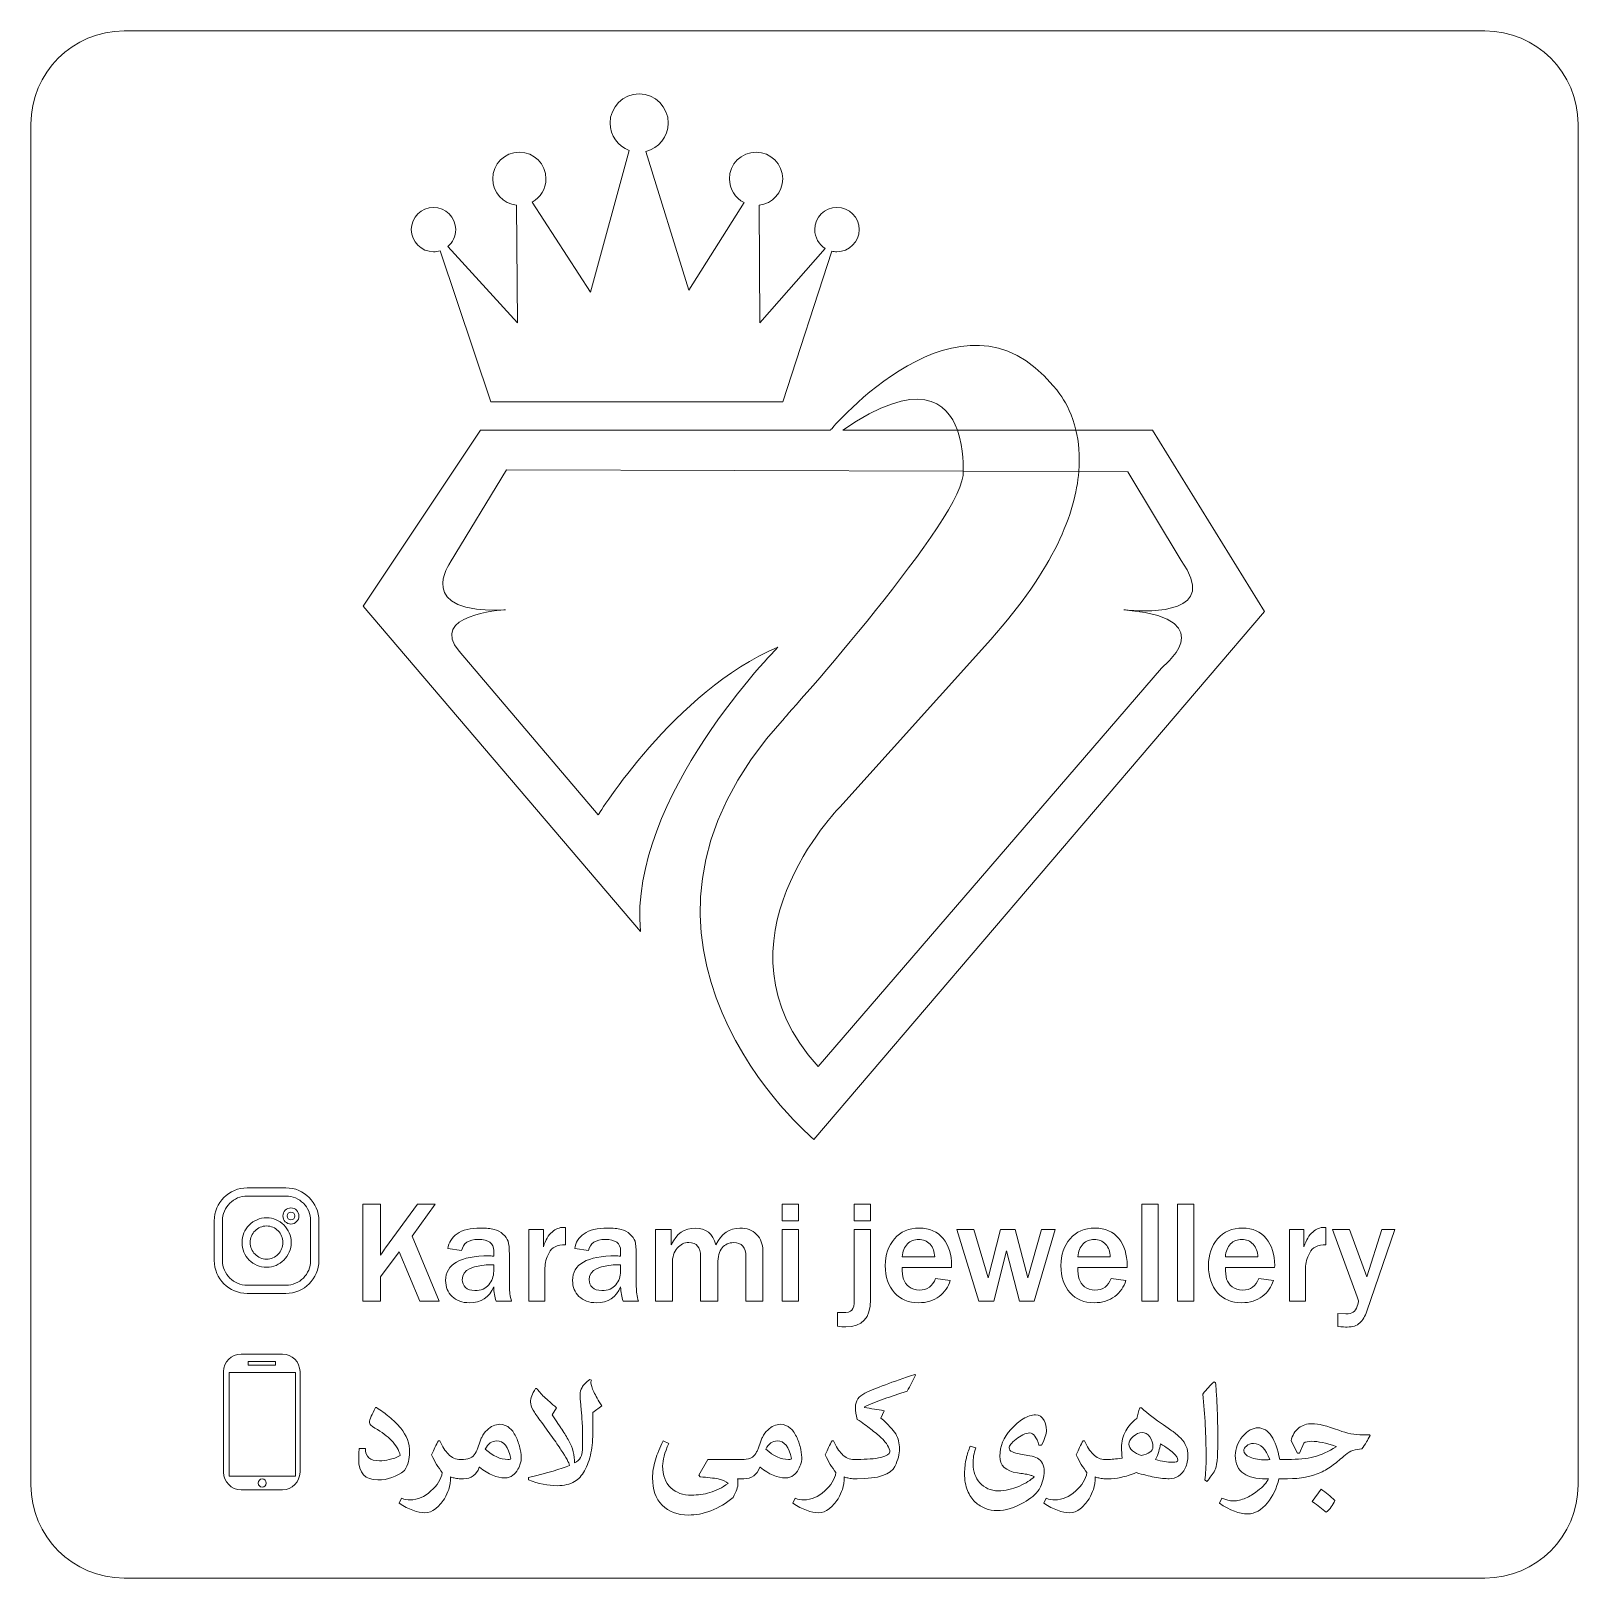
# Model space of a CAD drawing. Header units: millimetres. Extents: x -105.2 to -55.4, y 88 to 137.8.
import ezdxf

# ---------------------------------------------------------------- set-up
doc = ezdxf.new("R2010")
doc.units = ezdxf.units.MM
doc.header["$MEASUREMENT"] = 0
doc.layers.add('Layer 1', color=7, linetype='Continuous')

msp = doc.modelspace()

# ---------------------------------------------------------------- linework, layer by layer
at = {"layer": 'Layer 1', "color": 250, "lineweight": 18}
msp.add_open_spline([(-102.1754, 137.7748), (-102.1754, 137.7748), (-58.3755, 137.7748), (-58.3755, 137.7748), (-56.7254, 137.7748), (-55.3754, 136.4248), (-55.3754, 134.7747), (-55.3754, 134.7747), (-55.3754, 90.9748), (-55.3754, 90.9748), (-55.3754, 89.3247), (-56.7254, 87.9748), (-58.3755, 87.9748), (-58.3755, 87.9748), (-102.1754, 87.9748), (-102.1754, 87.9748), (-103.8255, 87.9748), (-105.1755, 89.3247), (-105.1755, 90.9748), (-105.1755, 90.9748), (-105.1755, 134.7747), (-105.1755, 134.7747), (-105.1755, 136.4248), (-103.8255, 137.7748), (-102.1754, 137.7748)], degree=3, knots=[0, 0, 0, 0, 0.125, 0.125, 0.125, 0.25, 0.25, 0.25, 0.375, 0.375, 0.375, 0.5, 0.5, 0.5, 0.625, 0.625, 0.625, 0.75, 0.75, 0.75, 0.875, 0.875, 0.875, 1, 1, 1, 1], dxfattribs=at)
at = {"layer": 'Layer 1', "lineweight": 9}
for points, knots in [([(-90.3757, 125.8411), (-90.3757, 125.8411), (-80.9777, 125.8411), (-80.9777, 125.8411), (-80.9777, 125.8411), (-79.4006, 130.6873), (-79.4006, 130.6873), (-79.3464, 130.6742), (-79.2897, 130.6671), (-79.2315, 130.6671), (-78.8371, 130.6671), (-78.5171, 130.9868), (-78.5171, 131.3815), (-78.5171, 131.7759), (-78.8371, 132.0958), (-79.2315, 132.0958), (-79.6259, 132.0958), (-79.9458, 131.776), (-79.9459, 131.3814), (-79.9459, 131.1257), (-79.8115, 130.9015), (-79.6096, 130.7753), (-79.6096, 130.7753), (-81.708, 128.3809), (-81.708, 128.3809), (-81.708, 128.3809), (-81.7339, 132.1653), (-81.7339, 132.1653), (-81.3081, 132.2154), (-80.9777, 132.5773), (-80.9777, 133.0166), (-80.9777, 133.49), (-81.3615, 133.8738), (-81.835, 133.8738), (-82.3084, 133.8738), (-82.6922, 133.4901), (-82.6922, 133.0165), (-82.6922, 132.6819), (-82.5004, 132.392), (-82.2208, 132.2509), (-82.2208, 132.2509), (-83.994, 129.4288), (-83.994, 129.4288), (-83.994, 129.4288), (-85.3872, 133.8975), (-85.3872, 133.8975), (-84.9712, 133.9929), (-84.6607, 134.3654), (-84.6607, 134.8105), (-84.6607, 135.3276), (-85.0802, 135.7471), (-85.5974, 135.747), (-86.1145, 135.747), (-86.534, 135.3276), (-86.534, 134.8103), (-86.534, 134.4069), (-86.2788, 134.0631), (-85.9212, 133.9313), (-85.9212, 133.9313), (-87.169, 129.3653), (-87.169, 129.3653), (-87.169, 129.3653), (-89.0434, 132.2645), (-89.0434, 132.2645), (-88.7778, 132.4102), (-88.5977, 132.6923), (-88.5977, 133.0166), (-88.5977, 133.49), (-88.9815, 133.8738), (-89.455, 133.8738), (-89.9284, 133.8738), (-90.3122, 133.4901), (-90.3122, 133.0165), (-90.3122, 132.5732), (-89.9757, 132.2085), (-89.5442, 132.1639), (-89.5442, 132.1639), (-89.5185, 128.3809), (-89.5185, 128.3809), (-89.5185, 128.3809), (-91.7595, 130.8329), (-91.7595, 130.8329), (-91.6026, 130.9639), (-91.5028, 131.161), (-91.5028, 131.3815), (-91.5029, 131.7759), (-91.8225, 132.0958), (-92.2172, 132.0958), (-92.6117, 132.0958), (-92.9316, 131.776), (-92.9316, 131.3814), (-92.9316, 130.9868), (-92.6117, 130.6671), (-92.2172, 130.6671), (-92.1431, 130.6671), (-92.0717, 130.6784), (-92.0045, 130.6993), (-92.0045, 130.6993), (-90.3757, 125.8411), (-90.3757, 125.8411)], [0, 0, 0, 0, 0.030303, 0.030303, 0.030303, 0.0606061, 0.0606061, 0.0606061, 0.0909091, 0.0909091, 0.0909091, 0.1212121, 0.1212121, 0.1212121, 0.1515152, 0.1515152, 0.1515152, 0.1818182, 0.1818182, 0.1818182, 0.2121212, 0.2121212, 0.2121212, 0.2424242, 0.2424242, 0.2424242, 0.2727273, 0.2727273, 0.2727273, 0.3030303, 0.3030303, 0.3030303, 0.3333333, 0.3333333, 0.3333333, 0.3636364, 0.3636364, 0.3636364, 0.3939394, 0.3939394, 0.3939394, 0.4242424, 0.4242424, 0.4242424, 0.4545455, 0.4545455, 0.4545455, 0.4848485, 0.4848485, 0.4848485, 0.5151515, 0.5151515, 0.5151515, 0.5454545, 0.5454545, 0.5454545, 0.5757576, 0.5757576, 0.5757576, 0.6060606, 0.6060606, 0.6060606, 0.6363636, 0.6363636, 0.6363636, 0.6666667, 0.6666667, 0.6666667, 0.6969697, 0.6969697, 0.6969697, 0.7272727, 0.7272727, 0.7272727, 0.7575758, 0.7575758, 0.7575758, 0.7878788, 0.7878788, 0.7878788, 0.8181818, 0.8181818, 0.8181818, 0.8484848, 0.8484848, 0.8484848, 0.8787879, 0.8787879, 0.8787879, 0.9090909, 0.9090909, 0.9090909, 0.9393939, 0.9393939, 0.9393939, 0.969697, 0.969697, 0.969697, 1, 1, 1, 1]), ([(-85.5571, 108.7898), (-85.5571, 108.7898), (-94.4838, 119.2615), (-94.4838, 119.2615), (-94.4838, 119.2615), (-90.707, 124.9265), (-90.707, 124.9265), (-90.707, 124.9265), (-79.4378, 124.9265), (-79.4378, 124.9265), (-79.4378, 124.9265), (-75.231, 129.9555), (-72.2782, 126.3583), (-72.2782, 126.3583), (-71.7704, 125.8821), (-71.5409, 124.9265), (-71.5409, 124.9265), (-75.3532, 124.9265), (-75.3532, 124.9265), (-75.1302, 124.3117), (-75.171, 123.6391), (-75.171, 123.6391), (-75.1687, 123.6277), (-75.1669, 123.6159), (-75.1656, 123.6036), (-75.1656, 123.6036), (-71.4463, 123.5918), (-71.4463, 123.5918), (-71.5524, 122.2685), (-72.2375, 120.4689), (-74.2785, 118.1894), (-74.2785, 118.1894), (-79.1362, 112.7916), (-79.1362, 112.7916), (-79.1362, 112.7916), (-83.486, 108.4104), (-79.8347, 104.4416), (-79.8347, 104.4416), (-68.7857, 117.2684), (-68.7857, 117.2684), (-68.7857, 117.2684), (-66.7903, 118.8073), (-69.8164, 119.1247), (-69.1525, 119.0731), (-66.897, 119.012), (-68.1507, 120.7292), (-68.1507, 120.7292), (-69.8652, 123.5868), (-69.8652, 123.5868), (-69.8652, 123.5868), (-71.4458, 123.5918), (-71.4458, 123.5918), (-71.4042, 124.1095), (-71.4513, 124.5544), (-71.5407, 124.9265), (-71.5407, 124.9265), (-69.0768, 124.9265), (-69.0768, 124.9265), (-69.0768, 124.9265), (-65.4717, 119.0899), (-65.4717, 119.0899), (-65.4717, 119.0899), (-79.9776, 102.0951), (-79.9776, 102.0951), (-79.9776, 102.0951), (-87.5313, 108.4464), (-80.922, 115.6565), (-80.922, 115.6565), (-75.0181, 122.2356), (-75.1669, 123.6036), (-75.1669, 123.6036), (-89.8677, 123.6503), (-89.8677, 123.6503), (-89.8677, 123.6503), (-91.6775, 120.6658), (-91.6775, 120.6658), (-91.6775, 120.6658), (-92.8819, 118.9859), (-89.9067, 119.1411), (-90.0529, 119.1326), (-92.3759, 118.9771), (-91.3917, 117.8084), (-91.3917, 117.8084), (-86.915, 112.538), (-86.915, 112.538), (-86.915, 112.538), (-84.4558, 116.5391), (-81.1365, 117.935), (-81.1365, 117.9351), (-85.9452, 113.0745), (-85.5571, 108.7898)], [0, 0, 0, 0, 0.0333333, 0.0333333, 0.0333333, 0.0666667, 0.0666667, 0.0666667, 0.1, 0.1, 0.1, 0.1333333, 0.1333333, 0.1333333, 0.1666667, 0.1666667, 0.1666667, 0.2, 0.2, 0.2, 0.2333333, 0.2333333, 0.2333333, 0.2666667, 0.2666667, 0.2666667, 0.3, 0.3, 0.3, 0.3333333, 0.3333333, 0.3333333, 0.3666667, 0.3666667, 0.3666667, 0.4, 0.4, 0.4, 0.4333333, 0.4333333, 0.4333333, 0.4666667, 0.4666667, 0.4666667, 0.5, 0.5, 0.5, 0.5333333, 0.5333333, 0.5333333, 0.5666667, 0.5666667, 0.5666667, 0.6, 0.6, 0.6, 0.6333333, 0.6333333, 0.6333333, 0.6666667, 0.6666667, 0.6666667, 0.7, 0.7, 0.7, 0.7333333, 0.7333333, 0.7333333, 0.7666667, 0.7666667, 0.7666667, 0.8, 0.8, 0.8, 0.8333333, 0.8333333, 0.8333333, 0.8666667, 0.8666667, 0.8666667, 0.9, 0.9, 0.9, 0.9333333, 0.9333333, 0.9333333, 0.9666667, 0.9666667, 0.9666667, 1, 1, 1, 1]), ([(-79.041, 124.9265), (-79.041, 124.9265), (-75.3534, 124.9265), (-75.3534, 124.9265), (-75.6824, 125.8333), (-76.5856, 126.6146), (-79.041, 124.9265)], [0, 0, 0, 0, 0.5, 0.5, 0.5, 1, 1, 1, 1]), ([(-89.9067, 119.1411), (-89.9067, 119.1411), (-89.9013, 119.1414), (-89.9013, 119.1414), (-89.9013, 119.1414), (-89.8995, 119.1415), (-89.8995, 119.1415), (-89.8995, 119.1415), (-89.9067, 119.1411), (-89.9067, 119.1411)], [0, 0, 0, 0, 0.3333333, 0.3333333, 0.3333333, 0.6666667, 0.6666667, 0.6666667, 1, 1, 1, 1]), ([(-69.8164, 119.1247), (-69.8734, 119.1307), (-69.9316, 119.1364), (-69.9922, 119.1415), (-69.9922, 119.1415), (-69.9258, 119.1333), (-69.8164, 119.1247)], [0, 0, 0, 0, 0.5, 0.5, 0.5, 1, 1, 1, 1]), ([(-96.9677, 97.1357), (-96.9677, 97.1357), (-98.2144, 97.1354), (-98.2144, 97.1354), (-98.507, 97.1354), (-98.7722, 97.2542), (-98.964, 97.446), (-99.1557, 97.6382), (-99.2746, 97.9034), (-99.2746, 98.1954), (-99.2746, 98.1954), (-99.2739, 99.4757), (-99.2739, 99.4757), (-99.2745, 99.7683), (-99.1558, 100.0334), (-98.964, 100.2252), (-98.7722, 100.417), (-98.507, 100.5357), (-98.2145, 100.5357), (-98.2145, 100.5357), (-96.9678, 100.5357), (-96.9678, 100.5357), (-96.6758, 100.5357), (-96.4108, 100.417), (-96.2187, 100.2251), (-96.0264, 100.0326), (-95.9076, 99.7677), (-95.9076, 99.4756), (-95.9076, 99.4756), (-95.9076, 98.1954), (-95.9076, 98.1954), (-95.9076, 97.9032), (-96.0265, 97.6382), (-96.2186, 97.4462), (-96.4097, 97.2545), (-96.6749, 97.1359), (-96.9677, 97.1357)], [0, 0, 0, 0, 0.0833333, 0.0833333, 0.0833333, 0.1666667, 0.1666667, 0.1666667, 0.25, 0.25, 0.25, 0.3333333, 0.3333333, 0.3333333, 0.4166667, 0.4166667, 0.4166667, 0.5, 0.5, 0.5, 0.5833333, 0.5833333, 0.5833333, 0.6666667, 0.6666667, 0.6666667, 0.75, 0.75, 0.75, 0.8333333, 0.8333333, 0.8333333, 0.9166667, 0.9166667, 0.9166667, 1, 1, 1, 1]), ([(-98.2144, 97.4), (-98.2144, 97.4), (-96.9678, 97.4), (-96.9678, 97.4), (-96.7486, 97.3994), (-96.5495, 97.4887), (-96.4053, 97.6329), (-96.2612, 97.7764), (-96.1722, 97.9754), (-96.1722, 98.1952), (-96.1722, 98.1952), (-96.1722, 99.4756), (-96.1722, 99.4756), (-96.1722, 99.6957), (-96.2612, 99.8947), (-96.4047, 100.0381), (-96.5487, 100.1822), (-96.7478, 100.2711), (-96.9678, 100.2711), (-96.9678, 100.2711), (-98.2145, 100.2711), (-98.2145, 100.2711), (-98.4341, 100.2711), (-98.6332, 100.182), (-98.777, 100.0382), (-98.9208, 99.8944), (-99.0099, 99.6954), (-99.0099, 99.4757), (-99.0099, 99.4757), (-99.0106, 98.1954), (-99.0106, 98.1954), (-99.01, 97.9755), (-98.921, 97.7764), (-98.7775, 97.633), (-98.6332, 97.4892), (-98.4341, 97.4), (-98.2144, 97.4)], [0, 0, 0, 0, 0.0833333, 0.0833333, 0.0833333, 0.1666667, 0.1666667, 0.1666667, 0.25, 0.25, 0.25, 0.3333333, 0.3333333, 0.3333333, 0.4166667, 0.4166667, 0.4166667, 0.5, 0.5, 0.5, 0.5833333, 0.5833333, 0.5833333, 0.6666667, 0.6666667, 0.6666667, 0.75, 0.75, 0.75, 0.8333333, 0.8333333, 0.8333333, 0.9166667, 0.9166667, 0.9166667, 1, 1, 1, 1]), ([(-96.5482, 99.6296), (-96.5479, 99.5585), (-96.5766, 99.494), (-96.6229, 99.4471), (-96.6702, 99.3994), (-96.7349, 99.3701), (-96.8058, 99.3701), (-96.8774, 99.3709), (-96.942, 99.4), (-96.9882, 99.4466), (-97.035, 99.494), (-97.0637, 99.5586), (-97.0637, 99.6294), (-97.0637, 99.7002), (-97.035, 99.7649), (-96.9887, 99.8118), (-96.9415, 99.8594), (-96.877, 99.8887), (-96.8058, 99.8887), (-96.7346, 99.8887), (-96.6701, 99.8594), (-96.6234, 99.8123), (-96.577, 99.7653), (-96.5487, 99.7007), (-96.5482, 99.6296)], [0, 0, 0, 0, 0.125, 0.125, 0.125, 0.25, 0.25, 0.25, 0.375, 0.375, 0.375, 0.5, 0.5, 0.5, 0.625, 0.625, 0.625, 0.75, 0.75, 0.75, 0.875, 0.875, 0.875, 1, 1, 1, 1]), ([(-96.6802, 99.6295), (-96.6802, 99.5592), (-96.7363, 99.5024), (-96.8058, 99.5024), (-96.8753, 99.5025), (-96.9314, 99.5592), (-96.9314, 99.6294), (-96.9314, 99.6997), (-96.8753, 99.7564), (-96.8058, 99.7564), (-96.7363, 99.7565), (-96.6802, 99.6996), (-96.6802, 99.6295)], [0, 0, 0, 0, 0.25, 0.25, 0.25, 0.5, 0.5, 0.5, 0.75, 0.75, 0.75, 1, 1, 1, 1]), ([(-92.904, 98.9824), (-92.904, 98.9824), (-92.1639, 100.0131), (-92.1639, 100.0131), (-92.1639, 100.0131), (-92.7307, 100.0131), (-92.7307, 100.0131), (-92.7307, 100.0131), (-93.7661, 98.603), (-93.7661, 98.603), (-93.7989, 98.5607), (-93.8504, 98.481), (-93.9254, 98.3686), (-93.9254, 98.3686), (-93.9254, 100.0131), (-93.9254, 100.0131), (-93.9254, 100.0131), (-94.4875, 100.0131), (-94.4875, 100.0131), (-94.4875, 100.0131), (-94.4875, 96.8883), (-94.4875, 96.8883), (-94.4875, 96.8883), (-93.9254, 96.8883), (-93.9254, 96.8883), (-93.9254, 96.8883), (-93.9254, 97.6753), (-93.9254, 97.6753), (-93.9254, 97.6753), (-93.321, 98.4764), (-93.321, 98.4764), (-93.321, 98.4764), (-92.6605, 96.8883), (-92.6605, 96.8883), (-92.6605, 96.8883), (-92.0327, 96.8883), (-92.0327, 96.8883), (-92.0327, 96.8883), (-92.904, 98.9824), (-92.904, 98.9824)], [0, 0, 0, 0, 0.0769231, 0.0769231, 0.0769231, 0.1538462, 0.1538462, 0.1538462, 0.2307692, 0.2307692, 0.2307692, 0.3076923, 0.3076923, 0.3076923, 0.3846154, 0.3846154, 0.3846154, 0.4615385, 0.4615385, 0.4615385, 0.5384615, 0.5384615, 0.5384615, 0.6153846, 0.6153846, 0.6153846, 0.6923077, 0.6923077, 0.6923077, 0.7692308, 0.7692308, 0.7692308, 0.8461538, 0.8461538, 0.8461538, 0.9230769, 0.9230769, 0.9230769, 1, 1, 1, 1]), ([(-80.4671, 100.0131), (-80.4671, 100.0131), (-80.9918, 100.0131), (-80.9918, 100.0131), (-80.9918, 100.0131), (-80.9918, 99.4695), (-80.9918, 99.4695), (-80.9918, 99.4695), (-80.4671, 99.4695), (-80.4671, 99.4695), (-80.4671, 99.4695), (-80.4671, 100.0131), (-80.4671, 100.0131)], [0, 0, 0, 0, 0.25, 0.25, 0.25, 0.5, 0.5, 0.5, 0.75, 0.75, 0.75, 1, 1, 1, 1]), ([(-78.1499, 100.0131), (-78.1499, 100.0131), (-78.6746, 100.0131), (-78.6746, 100.0131), (-78.6746, 100.0131), (-78.6746, 99.4695), (-78.6746, 99.4695), (-78.6746, 99.4695), (-78.1499, 99.4695), (-78.1499, 99.4695), (-78.1499, 99.4695), (-78.1499, 100.0131), (-78.1499, 100.0131)], [0, 0, 0, 0, 0.25, 0.25, 0.25, 0.5, 0.5, 0.5, 0.75, 0.75, 0.75, 1, 1, 1, 1]), ([(-68.8945, 100.0131), (-68.8945, 100.0131), (-69.4192, 100.0131), (-69.4192, 100.0131), (-69.4192, 100.0131), (-69.4192, 96.8883), (-69.4192, 96.8883), (-69.4192, 96.8883), (-68.8945, 96.8883), (-68.8945, 96.8883), (-68.8945, 96.8883), (-68.8945, 100.0131), (-68.8945, 100.0131)], [0, 0, 0, 0, 0.25, 0.25, 0.25, 0.5, 0.5, 0.5, 0.75, 0.75, 0.75, 1, 1, 1, 1]), ([(-67.7482, 100.0131), (-67.7482, 100.0131), (-68.2729, 100.0131), (-68.2729, 100.0131), (-68.2729, 100.0131), (-68.2729, 96.8883), (-68.2729, 96.8883), (-68.2729, 96.8883), (-67.7482, 96.8883), (-67.7482, 96.8883), (-67.7482, 96.8883), (-67.7482, 100.0131), (-67.7482, 100.0131)], [0, 0, 0, 0, 0.25, 0.25, 0.25, 0.5, 0.5, 0.5, 0.75, 0.75, 0.75, 1, 1, 1, 1]), ([(-96.7991, 98.7754), (-96.7991, 98.5559), (-96.8875, 98.3565), (-97.0304, 98.2119), (-97.1743, 98.0666), (-97.3723, 97.977), (-97.5904, 97.977), (-97.809, 97.9777), (-98.0071, 98.0672), (-98.1499, 98.2115), (-98.293, 98.3561), (-98.3817, 98.5556), (-98.3817, 98.7753), (-98.3817, 98.9951), (-98.2932, 99.1943), (-98.1504, 99.3388), (-98.0066, 99.484), (-97.8087, 99.5737), (-97.5904, 99.5737), (-97.3721, 99.5737), (-97.174, 99.4841), (-97.0309, 99.3394), (-96.8877, 99.1948), (-96.7991, 98.9952), (-96.7991, 98.7754)], [0, 0, 0, 0, 0.125, 0.125, 0.125, 0.25, 0.25, 0.25, 0.375, 0.375, 0.375, 0.5, 0.5, 0.5, 0.625, 0.625, 0.625, 0.75, 0.75, 0.75, 0.875, 0.875, 0.875, 1, 1, 1, 1]), ([(-97.2181, 98.3972), (-97.1227, 98.4936), (-97.0637, 98.6273), (-97.0637, 98.7754), (-97.0637, 98.9235), (-97.1227, 99.0572), (-97.2179, 99.1534), (-97.313, 99.2495), (-97.4449, 99.3091), (-97.5904, 99.3091), (-97.7356, 99.3091), (-97.8673, 99.2497), (-97.9624, 99.1538), (-98.0579, 99.0572), (-98.1171, 98.9233), (-98.1171, 98.7753), (-98.1171, 98.6273), (-98.058, 98.4936), (-97.9629, 98.3975), (-97.8673, 98.301), (-97.7353, 98.241), (-97.5904, 98.241), (-97.4448, 98.2416), (-97.3132, 98.301), (-97.2181, 98.3972)], [0, 0, 0, 0, 0.125, 0.125, 0.125, 0.25, 0.25, 0.25, 0.375, 0.375, 0.375, 0.5, 0.5, 0.5, 0.625, 0.625, 0.625, 0.75, 0.75, 0.75, 0.875, 0.875, 0.875, 1, 1, 1, 1]), ([(-89.7746, 97.352), (-89.7746, 97.352), (-89.7746, 98.392), (-89.7746, 98.392), (-89.7746, 98.5936), (-89.7887, 98.734), (-89.8168, 98.8137), (-89.8496, 98.898), (-89.9011, 98.9776), (-89.9808, 99.0479), (-90.0557, 99.1183), (-90.1541, 99.1697), (-90.2666, 99.1978), (-90.379, 99.2261), (-90.5242, 99.24), (-90.7022, 99.24), (-91.0302, 99.2401), (-91.2832, 99.1791), (-91.4565, 99.0573), (-91.6298, 98.9308), (-91.7329, 98.7715), (-91.7563, 98.5794), (-91.7563, 98.5794), (-91.3112, 98.5139), (-91.3112, 98.5139), (-91.2691, 98.7528), (-91.0864, 98.8746), (-90.7725, 98.8746), (-90.4446, 98.8746), (-90.2806, 98.7527), (-90.2806, 98.5138), (-90.2806, 98.5138), (-90.2806, 98.3406), (-90.2806, 98.3406), (-90.3462, 98.3406), (-90.393, 98.3452), (-90.4305, 98.3452), (-91.3628, 98.3452), (-91.8266, 98.0781), (-91.8266, 97.5487), (-91.8266, 97.3427), (-91.7563, 97.174), (-91.6205, 97.0381), (-91.4799, 96.9024), (-91.2925, 96.8366), (-91.063, 96.8366), (-90.6835, 96.8367), (-90.4212, 97.0053), (-90.2806, 97.352), (-90.2712, 97.1788), (-90.2478, 97.024), (-90.201, 96.8835), (-90.201, 96.8835), (-89.7043, 96.8835), (-89.7043, 96.8835), (-89.7512, 97.0429), (-89.7747, 97.1974), (-89.7747, 97.352), (-89.7747, 97.352), (-89.7746, 97.352), (-89.7746, 97.352)], [0, 0, 0, 0, 0.05, 0.05, 0.05, 0.1, 0.1, 0.1, 0.15, 0.15, 0.15, 0.2, 0.2, 0.2, 0.25, 0.25, 0.25, 0.3, 0.3, 0.3, 0.35, 0.35, 0.35, 0.4, 0.4, 0.4, 0.45, 0.45, 0.45, 0.5, 0.5, 0.5, 0.55, 0.55, 0.55, 0.6, 0.6, 0.6, 0.65, 0.65, 0.65, 0.7, 0.7, 0.7, 0.75, 0.75, 0.75, 0.8, 0.8, 0.8, 0.85, 0.85, 0.85, 0.9, 0.9, 0.9, 0.95, 0.95, 0.95, 1, 1, 1, 1]), ([(-88.6292, 97.9565), (-88.6292, 98.111), (-88.587, 98.2749), (-88.498, 98.4482), (-88.4137, 98.6171), (-88.2357, 98.7012), (-87.9733, 98.7012), (-87.9733, 98.7012), (-87.9733, 99.2588), (-87.9733, 99.2588), (-88.0014, 99.2636), (-88.0249, 99.2634), (-88.0389, 99.2634), (-88.1654, 99.2636), (-88.2825, 99.2119), (-88.3996, 99.1135), (-88.5167, 99.0151), (-88.6105, 98.8558), (-88.6807, 98.6403), (-88.6807, 98.6403), (-88.6807, 99.1931), (-88.6807, 99.1931), (-88.6807, 99.1931), (-89.1492, 99.1931), (-89.1492, 99.1931), (-89.1492, 99.1931), (-89.1492, 96.8835), (-89.1492, 96.8835), (-89.1492, 96.8835), (-88.6292, 96.8835), (-88.6292, 96.8835), (-88.6292, 96.8835), (-88.6292, 97.9565), (-88.6292, 97.9565)], [0, 0, 0, 0, 0.0909091, 0.0909091, 0.0909091, 0.1818182, 0.1818182, 0.1818182, 0.2727273, 0.2727273, 0.2727273, 0.3636364, 0.3636364, 0.3636364, 0.4545455, 0.4545455, 0.4545455, 0.5454545, 0.5454545, 0.5454545, 0.6363636, 0.6363636, 0.6363636, 0.7272727, 0.7272727, 0.7272727, 0.8181818, 0.8181818, 0.8181818, 0.9090909, 0.9090909, 0.9090909, 1, 1, 1, 1]), ([(-85.6893, 97.352), (-85.6893, 97.352), (-85.6893, 98.392), (-85.6893, 98.392), (-85.6893, 98.5936), (-85.7033, 98.734), (-85.7314, 98.8137), (-85.7642, 98.898), (-85.8158, 98.9776), (-85.8954, 99.0479), (-85.9703, 99.1183), (-86.0687, 99.1697), (-86.1812, 99.1978), (-86.2936, 99.2261), (-86.4388, 99.24), (-86.6169, 99.24), (-86.9448, 99.2401), (-87.1978, 99.1791), (-87.3711, 99.0573), (-87.5444, 98.9308), (-87.6475, 98.7715), (-87.6709, 98.5794), (-87.6709, 98.5794), (-87.2259, 98.5139), (-87.2259, 98.5139), (-87.1837, 98.7528), (-87.001, 98.8746), (-86.6871, 98.8746), (-86.3592, 98.8746), (-86.1952, 98.7527), (-86.1952, 98.5138), (-86.1952, 98.5138), (-86.1952, 98.3406), (-86.1952, 98.3406), (-86.2608, 98.3406), (-86.3077, 98.3452), (-86.3451, 98.3452), (-87.2774, 98.3452), (-87.7412, 98.0781), (-87.7412, 97.5487), (-87.7412, 97.3427), (-87.6709, 97.174), (-87.5351, 97.0381), (-87.3945, 96.9024), (-87.2071, 96.8366), (-86.9776, 96.8366), (-86.5981, 96.8367), (-86.3358, 97.0053), (-86.1952, 97.352), (-86.1858, 97.1788), (-86.1624, 97.024), (-86.1156, 96.8835), (-86.1156, 96.8835), (-85.619, 96.8835), (-85.619, 96.8835), (-85.6658, 97.0429), (-85.6893, 97.1974), (-85.6893, 97.352), (-85.6893, 97.352), (-85.6893, 97.352), (-85.6893, 97.352)], [0, 0, 0, 0, 0.05, 0.05, 0.05, 0.1, 0.1, 0.1, 0.15, 0.15, 0.15, 0.2, 0.2, 0.2, 0.25, 0.25, 0.25, 0.3, 0.3, 0.3, 0.35, 0.35, 0.35, 0.4, 0.4, 0.4, 0.45, 0.45, 0.45, 0.5, 0.5, 0.5, 0.55, 0.55, 0.55, 0.6, 0.6, 0.6, 0.65, 0.65, 0.65, 0.7, 0.7, 0.7, 0.75, 0.75, 0.75, 0.8, 0.8, 0.8, 0.85, 0.85, 0.85, 0.9, 0.9, 0.9, 0.95, 0.95, 0.95, 1, 1, 1, 1]), ([(-81.6156, 98.5186), (-81.6156, 98.7248), (-81.6812, 98.8933), (-81.817, 99.0338), (-81.9529, 99.1745), (-82.1309, 99.24), (-82.3558, 99.24), (-82.6837, 99.2401), (-82.9414, 99.062), (-83.1288, 98.7012), (-83.2271, 99.062), (-83.4521, 99.24), (-83.7894, 99.24), (-84.1407, 99.2401), (-84.3984, 99.062), (-84.5624, 98.7012), (-84.5624, 98.7012), (-84.5623, 99.1931), (-84.5623, 99.1931), (-84.5623, 99.1931), (-85.0683, 99.1931), (-85.0683, 99.1931), (-85.0683, 99.1931), (-85.0683, 96.8835), (-85.0683, 96.8835), (-85.0683, 96.8835), (-84.5295, 96.8835), (-84.5295, 96.8835), (-84.5295, 96.8835), (-84.5295, 98.097), (-84.5295, 98.097), (-84.5295, 98.3077), (-84.478, 98.4716), (-84.375, 98.5935), (-84.2719, 98.7153), (-84.1454, 98.7762), (-83.9955, 98.7762), (-83.7471, 98.7762), (-83.6207, 98.6263), (-83.6207, 98.3218), (-83.6207, 98.3218), (-83.6207, 96.8835), (-83.6207, 96.8835), (-83.6207, 96.8835), (-83.0679, 96.8835), (-83.0679, 96.8835), (-83.0679, 96.8835), (-83.0679, 98.097), (-83.0679, 98.097), (-83.0679, 98.3218), (-83.021, 98.4904), (-82.9274, 98.6028), (-82.8383, 98.7153), (-82.7119, 98.7715), (-82.5572, 98.7715), (-82.2949, 98.7716), (-82.159, 98.6216), (-82.159, 98.3218), (-82.159, 98.3218), (-82.159, 96.8835), (-82.159, 96.8835), (-82.159, 96.8835), (-81.6156, 96.8835), (-81.6156, 96.8835), (-81.6156, 96.8835), (-81.6156, 98.5186), (-81.6156, 98.5186)], [0, 0, 0, 0, 0.0454545, 0.0454545, 0.0454545, 0.0909091, 0.0909091, 0.0909091, 0.1363636, 0.1363636, 0.1363636, 0.1818182, 0.1818182, 0.1818182, 0.2272727, 0.2272727, 0.2272727, 0.2727273, 0.2727273, 0.2727273, 0.3181818, 0.3181818, 0.3181818, 0.3636364, 0.3636364, 0.3636364, 0.4090909, 0.4090909, 0.4090909, 0.4545455, 0.4545455, 0.4545455, 0.5, 0.5, 0.5, 0.5454545, 0.5454545, 0.5454545, 0.5909091, 0.5909091, 0.5909091, 0.6363636, 0.6363636, 0.6363636, 0.6818182, 0.6818182, 0.6818182, 0.7272727, 0.7272727, 0.7272727, 0.7727273, 0.7727273, 0.7727273, 0.8181818, 0.8181818, 0.8181818, 0.8636364, 0.8636364, 0.8636364, 0.9090909, 0.9090909, 0.9090909, 0.9545455, 0.9545455, 0.9545455, 1, 1, 1, 1]), ([(-80.4671, 99.1979), (-80.4671, 99.1979), (-80.9918, 99.1979), (-80.9918, 99.1979), (-80.9918, 99.1979), (-80.9918, 96.8883), (-80.9918, 96.8883), (-80.9918, 96.8883), (-80.4671, 96.8883), (-80.4671, 96.8883), (-80.4671, 96.8883), (-80.4671, 99.1979), (-80.4671, 99.1979)], [0, 0, 0, 0, 0.25, 0.25, 0.25, 0.5, 0.5, 0.5, 0.75, 0.75, 0.75, 1, 1, 1, 1]), ([(-78.6746, 99.1979), (-78.6746, 99.1979), (-78.6746, 96.9258), (-78.6746, 96.9258), (-78.6746, 96.7619), (-78.6981, 96.6539), (-78.7496, 96.5977), (-78.8011, 96.5464), (-78.8995, 96.5181), (-79.0448, 96.5181), (-79.0916, 96.5182), (-79.1478, 96.5228), (-79.2134, 96.5275), (-79.2134, 96.5275), (-79.2134, 96.0872), (-79.2134, 96.0872), (-79.115, 96.0685), (-79.026, 96.059), (-78.9464, 96.059), (-78.417, 96.059), (-78.15, 96.3494), (-78.15, 96.9257), (-78.15, 96.9257), (-78.1499, 99.1979), (-78.1499, 99.1979), (-78.1499, 99.1979), (-78.6746, 99.1979), (-78.6746, 99.1979)], [0, 0, 0, 0, 0.1111111, 0.1111111, 0.1111111, 0.2222222, 0.2222222, 0.2222222, 0.3333333, 0.3333333, 0.3333333, 0.4444444, 0.4444444, 0.4444444, 0.5555556, 0.5555556, 0.5555556, 0.6666667, 0.6666667, 0.6666667, 0.7777778, 0.7777778, 0.7777778, 0.8888889, 0.8888889, 0.8888889, 1, 1, 1, 1]), ([(-76.5774, 97.2443), (-76.7086, 97.2443), (-76.821, 97.2817), (-76.91, 97.352), (-76.999, 97.4223), (-77.0553, 97.5019), (-77.0881, 97.5956), (-77.1162, 97.6941), (-77.1302, 97.8158), (-77.1302, 97.9751), (-77.1302, 97.9751), (-75.5467, 97.9751), (-75.5467, 97.9751), (-75.5467, 97.9751), (-75.5421, 98.036), (-75.5421, 98.036), (-75.5421, 98.3875), (-75.6311, 98.6778), (-75.8138, 98.9027), (-75.9918, 99.1276), (-76.2495, 99.24), (-76.5774, 99.24), (-76.9147, 99.2401), (-77.1818, 99.1275), (-77.3785, 98.898), (-77.5752, 98.6685), (-77.6737, 98.3827), (-77.6737, 98.0313), (-77.6736, 97.6659), (-77.5753, 97.3707), (-77.3785, 97.1599), (-77.1864, 96.9444), (-76.9288, 96.8366), (-76.6055, 96.8366), (-76.3385, 96.8367), (-76.1183, 96.9022), (-75.9403, 97.0381), (-75.7622, 97.174), (-75.6451, 97.3473), (-75.5842, 97.5581), (-75.5842, 97.5581), (-76.0574, 97.6191), (-76.0574, 97.6191), (-76.1464, 97.3709), (-76.3198, 97.2442), (-76.5774, 97.2442), (-76.5774, 97.2442), (-76.5774, 97.2443), (-76.5774, 97.2443)], [0, 0, 0, 0, 0.0625, 0.0625, 0.0625, 0.125, 0.125, 0.125, 0.1875, 0.1875, 0.1875, 0.25, 0.25, 0.25, 0.3125, 0.3125, 0.3125, 0.375, 0.375, 0.375, 0.4375, 0.4375, 0.4375, 0.5, 0.5, 0.5, 0.5625, 0.5625, 0.5625, 0.625, 0.625, 0.625, 0.6875, 0.6875, 0.6875, 0.75, 0.75, 0.75, 0.8125, 0.8125, 0.8125, 0.875, 0.875, 0.875, 0.9375, 0.9375, 0.9375, 1, 1, 1, 1]), ([(-72.6441, 99.1931), (-72.6441, 99.1931), (-73.0892, 97.6425), (-73.0892, 97.6425), (-73.0892, 97.6425), (-73.4968, 99.1931), (-73.4968, 99.1931), (-73.4968, 99.1931), (-73.9699, 99.1931), (-73.9699, 99.1931), (-73.9699, 99.1931), (-74.3681, 97.6425), (-74.3681, 97.6425), (-74.3681, 97.6425), (-74.8226, 99.1931), (-74.8226, 99.1931), (-74.8226, 99.1931), (-75.3754, 99.1931), (-75.3754, 99.1931), (-75.3754, 99.1931), (-74.6633, 96.8835), (-74.6633, 96.8835), (-74.6633, 96.8835), (-74.1808, 96.8835), (-74.1808, 96.8835), (-74.1808, 96.8835), (-73.7684, 98.5045), (-73.7684, 98.5045), (-73.7684, 98.5045), (-73.3515, 96.8835), (-73.3515, 96.8835), (-73.3515, 96.8835), (-72.883, 96.8835), (-72.883, 96.8835), (-72.883, 96.8835), (-72.2037, 99.1931), (-72.2037, 99.1931), (-72.2037, 99.1931), (-72.6441, 99.1931), (-72.6441, 99.1931)], [0, 0, 0, 0, 0.0769231, 0.0769231, 0.0769231, 0.1538462, 0.1538462, 0.1538462, 0.2307692, 0.2307692, 0.2307692, 0.3076923, 0.3076923, 0.3076923, 0.3846154, 0.3846154, 0.3846154, 0.4615385, 0.4615385, 0.4615385, 0.5384615, 0.5384615, 0.5384615, 0.6153846, 0.6153846, 0.6153846, 0.6923077, 0.6923077, 0.6923077, 0.7692308, 0.7692308, 0.7692308, 0.8461538, 0.8461538, 0.8461538, 0.9230769, 0.9230769, 0.9230769, 1, 1, 1, 1]), ([(-70.9249, 97.2443), (-71.0561, 97.2443), (-71.1686, 97.2817), (-71.2576, 97.352), (-71.3466, 97.4223), (-71.4028, 97.5019), (-71.4356, 97.5956), (-71.4637, 97.6941), (-71.4778, 97.8158), (-71.4778, 97.9751), (-71.4778, 97.9751), (-69.8942, 97.9751), (-69.8942, 97.9751), (-69.8942, 97.9751), (-69.8896, 98.036), (-69.8896, 98.036), (-69.8896, 98.3875), (-69.9786, 98.6778), (-70.1613, 98.9027), (-70.3393, 99.1276), (-70.597, 99.24), (-70.925, 99.24), (-71.2623, 99.2401), (-71.5293, 99.1275), (-71.7261, 98.898), (-71.9228, 98.6685), (-72.0212, 98.3827), (-72.0212, 98.0313), (-72.0212, 97.6659), (-71.9228, 97.3707), (-71.7261, 97.1599), (-71.5339, 96.9444), (-71.2763, 96.8366), (-70.9531, 96.8366), (-70.686, 96.8367), (-70.4659, 96.9022), (-70.2878, 97.0381), (-70.1097, 97.174), (-69.9927, 97.3473), (-69.9318, 97.5581), (-69.9318, 97.5581), (-70.4049, 97.6191), (-70.4049, 97.6191), (-70.4939, 97.3709), (-70.6673, 97.2442), (-70.925, 97.2442), (-70.925, 97.2442), (-70.9249, 97.2443), (-70.9249, 97.2443)], [0, 0, 0, 0, 0.0625, 0.0625, 0.0625, 0.125, 0.125, 0.125, 0.1875, 0.1875, 0.1875, 0.25, 0.25, 0.25, 0.3125, 0.3125, 0.3125, 0.375, 0.375, 0.375, 0.4375, 0.4375, 0.4375, 0.5, 0.5, 0.5, 0.5625, 0.5625, 0.5625, 0.625, 0.625, 0.625, 0.6875, 0.6875, 0.6875, 0.75, 0.75, 0.75, 0.8125, 0.8125, 0.8125, 0.875, 0.875, 0.875, 0.9375, 0.9375, 0.9375, 1, 1, 1, 1]), ([(-66.176, 97.2443), (-66.3072, 97.2443), (-66.4197, 97.2817), (-66.5087, 97.352), (-66.5977, 97.4223), (-66.6539, 97.5019), (-66.6867, 97.5956), (-66.7148, 97.6941), (-66.7289, 97.8158), (-66.7289, 97.9751), (-66.7289, 97.9751), (-65.1453, 97.9751), (-65.1453, 97.9751), (-65.1453, 97.9751), (-65.1407, 98.036), (-65.1407, 98.036), (-65.1407, 98.3875), (-65.2297, 98.6778), (-65.4124, 98.9027), (-65.5904, 99.1276), (-65.8481, 99.24), (-66.1761, 99.24), (-66.5133, 99.2401), (-66.7804, 99.1275), (-66.9772, 98.898), (-67.1738, 98.6685), (-67.2723, 98.3827), (-67.2723, 98.0313), (-67.2723, 97.6659), (-67.1739, 97.3707), (-66.9772, 97.1599), (-66.785, 96.9444), (-66.5274, 96.8366), (-66.2042, 96.8366), (-65.9371, 96.8367), (-65.717, 96.9022), (-65.5389, 97.0381), (-65.3608, 97.174), (-65.2438, 97.3473), (-65.1829, 97.5581), (-65.1829, 97.5581), (-65.656, 97.6191), (-65.656, 97.6191), (-65.745, 97.3709), (-65.9184, 97.2442), (-66.1761, 97.2442), (-66.1761, 97.2442), (-66.176, 97.2443), (-66.176, 97.2443)], [0, 0, 0, 0, 0.0625, 0.0625, 0.0625, 0.125, 0.125, 0.125, 0.1875, 0.1875, 0.1875, 0.25, 0.25, 0.25, 0.3125, 0.3125, 0.3125, 0.375, 0.375, 0.375, 0.4375, 0.4375, 0.4375, 0.5, 0.5, 0.5, 0.5625, 0.5625, 0.5625, 0.625, 0.625, 0.625, 0.6875, 0.6875, 0.6875, 0.75, 0.75, 0.75, 0.8125, 0.8125, 0.8125, 0.875, 0.875, 0.875, 0.9375, 0.9375, 0.9375, 1, 1, 1, 1]), ([(-64.1456, 97.9565), (-64.1456, 98.111), (-64.1035, 98.2749), (-64.0144, 98.4482), (-63.9301, 98.6171), (-63.7521, 98.7012), (-63.4898, 98.7012), (-63.4898, 98.7012), (-63.4898, 99.2588), (-63.4898, 99.2588), (-63.5178, 99.2636), (-63.5413, 99.2634), (-63.5553, 99.2634), (-63.6817, 99.2636), (-63.7989, 99.2119), (-63.9161, 99.1135), (-64.0332, 99.0151), (-64.1269, 98.8558), (-64.1972, 98.6403), (-64.1972, 98.6403), (-64.1971, 99.1931), (-64.1971, 99.1931), (-64.1971, 99.1931), (-64.6656, 99.1931), (-64.6656, 99.1931), (-64.6656, 99.1931), (-64.6656, 96.8835), (-64.6656, 96.8835), (-64.6656, 96.8835), (-64.1456, 96.8835), (-64.1456, 96.8835), (-64.1456, 96.8835), (-64.1456, 97.9565), (-64.1456, 97.9565)], [0, 0, 0, 0, 0.0909091, 0.0909091, 0.0909091, 0.1818182, 0.1818182, 0.1818182, 0.2727273, 0.2727273, 0.2727273, 0.3636364, 0.3636364, 0.3636364, 0.4545455, 0.4545455, 0.4545455, 0.5454545, 0.5454545, 0.5454545, 0.6363636, 0.6363636, 0.6363636, 0.7272727, 0.7272727, 0.7272727, 0.8181818, 0.8181818, 0.8181818, 0.9090909, 0.9090909, 0.9090909, 1, 1, 1, 1]), ([(-61.6931, 99.1931), (-61.6931, 99.1931), (-62.1757, 97.6707), (-62.1757, 97.6707), (-62.1757, 97.6707), (-62.7332, 99.1931), (-62.7332, 99.1931), (-62.7332, 99.1931), (-63.2813, 99.1931), (-63.2813, 99.1931), (-63.2813, 99.1931), (-62.4895, 97.0242), (-62.4895, 97.0242), (-62.4568, 96.9399), (-62.4381, 96.8929), (-62.4381, 96.8835), (-62.438, 96.8696), (-62.4568, 96.8132), (-62.4849, 96.7242), (-62.5177, 96.6307), (-62.5599, 96.5696), (-62.6114, 96.5321), (-62.6629, 96.4948), (-62.7426, 96.4806), (-62.855, 96.4806), (-62.855, 96.4806), (-63.1033, 96.4854), (-63.1033, 96.4854), (-63.1033, 96.4854), (-63.1033, 96.0685), (-63.1033, 96.0685), (-62.9721, 96.059), (-62.8738, 96.0543), (-62.8035, 96.0543), (-62.6301, 96.0544), (-62.4943, 96.0965), (-62.4006, 96.1855), (-62.3069, 96.2745), (-62.2319, 96.401), (-62.1757, 96.5649), (-62.1757, 96.5649), (-61.2762, 99.1931), (-61.2762, 99.1931), (-61.2762, 99.1931), (-61.6931, 99.1931), (-61.6931, 99.1931)], [0, 0, 0, 0, 0.0666667, 0.0666667, 0.0666667, 0.1333333, 0.1333333, 0.1333333, 0.2, 0.2, 0.2, 0.2666667, 0.2666667, 0.2666667, 0.3333333, 0.3333333, 0.3333333, 0.4, 0.4, 0.4, 0.4666667, 0.4666667, 0.4666667, 0.5333333, 0.5333333, 0.5333333, 0.6, 0.6, 0.6, 0.6666667, 0.6666667, 0.6666667, 0.7333333, 0.7333333, 0.7333333, 0.8, 0.8, 0.8, 0.8666667, 0.8666667, 0.8666667, 0.9333333, 0.9333333, 0.9333333, 1, 1, 1, 1]), ([(-77.1302, 98.3125), (-77.1162, 98.4905), (-77.0553, 98.6309), (-76.9616, 98.7293), (-76.8632, 98.8278), (-76.7461, 98.8746), (-76.6008, 98.8746), (-76.4556, 98.8746), (-76.3338, 98.823), (-76.2354, 98.7199), (-76.137, 98.6123), (-76.0902, 98.4763), (-76.0855, 98.3124), (-76.0855, 98.3124), (-77.1302, 98.3125), (-77.1302, 98.3125)], [0, 0, 0, 0, 0.2, 0.2, 0.2, 0.4, 0.4, 0.4, 0.6, 0.6, 0.6, 0.8, 0.8, 0.8, 1, 1, 1, 1]), ([(-71.4778, 98.3125), (-71.4637, 98.4905), (-71.4028, 98.6309), (-71.3091, 98.7293), (-71.2107, 98.8278), (-71.0936, 98.8746), (-70.9484, 98.8746), (-70.8032, 98.8746), (-70.6814, 98.823), (-70.583, 98.7199), (-70.4846, 98.6123), (-70.4377, 98.4763), (-70.4331, 98.3124), (-70.4331, 98.3124), (-71.4778, 98.3125), (-71.4778, 98.3125)], [0, 0, 0, 0, 0.2, 0.2, 0.2, 0.4, 0.4, 0.4, 0.6, 0.6, 0.6, 0.8, 0.8, 0.8, 1, 1, 1, 1]), ([(-66.7289, 98.3125), (-66.7148, 98.4905), (-66.6539, 98.6309), (-66.5602, 98.7293), (-66.4618, 98.8278), (-66.3447, 98.8746), (-66.1995, 98.8746), (-66.0543, 98.8746), (-65.9325, 98.823), (-65.8341, 98.7199), (-65.7357, 98.6123), (-65.6888, 98.4763), (-65.6842, 98.3124), (-65.6842, 98.3124), (-66.7289, 98.3125), (-66.7289, 98.3125)], [0, 0, 0, 0, 0.2, 0.2, 0.2, 0.4, 0.4, 0.4, 0.6, 0.6, 0.6, 0.8, 0.8, 0.8, 1, 1, 1, 1]), ([(-90.2806, 97.8487), (-90.2806, 97.6846), (-90.3321, 97.5441), (-90.4352, 97.4176), (-90.5336, 97.2911), (-90.6835, 97.2302), (-90.885, 97.2302), (-91.0208, 97.2302), (-91.1239, 97.263), (-91.1895, 97.3286), (-91.2597, 97.3988), (-91.2925, 97.4785), (-91.2925, 97.5769), (-91.2925, 97.9001), (-90.9552, 98.0594), (-90.2806, 98.0594), (-90.2806, 98.0594), (-90.2806, 97.8487), (-90.2806, 97.8487)], [0, 0, 0, 0, 0.1666667, 0.1666667, 0.1666667, 0.3333333, 0.3333333, 0.3333333, 0.5, 0.5, 0.5, 0.6666667, 0.6666667, 0.6666667, 0.8333333, 0.8333333, 0.8333333, 1, 1, 1, 1]), ([(-86.1952, 97.8487), (-86.1952, 97.6846), (-86.2468, 97.5441), (-86.3498, 97.4176), (-86.4482, 97.2911), (-86.5981, 97.2302), (-86.7996, 97.2302), (-86.9354, 97.2302), (-87.0385, 97.263), (-87.1041, 97.3286), (-87.1743, 97.3988), (-87.2071, 97.4785), (-87.2071, 97.5769), (-87.2071, 97.9001), (-86.8698, 98.0594), (-86.1952, 98.0594), (-86.1952, 98.0594), (-86.1952, 97.8487), (-86.1952, 97.8487)], [0, 0, 0, 0, 0.1666667, 0.1666667, 0.1666667, 0.3333333, 0.3333333, 0.3333333, 0.5, 0.5, 0.5, 0.6666667, 0.6666667, 0.6666667, 0.8333333, 0.8333333, 0.8333333, 1, 1, 1, 1]), ([(-97.0792, 90.8185), (-97.0792, 90.8185), (-98.4095, 90.8185), (-98.4095, 90.8185), (-98.7217, 90.8185), (-98.9747, 91.0714), (-98.9747, 91.3832), (-98.9747, 91.3832), (-98.9747, 94.6207), (-98.9747, 94.6207), (-98.9747, 94.9329), (-98.7218, 95.1862), (-98.4095, 95.1862), (-98.4095, 95.1862), (-97.0792, 95.1863), (-97.0792, 95.1863), (-96.7673, 95.1863), (-96.5141, 94.9329), (-96.5141, 94.6207), (-96.5141, 94.6207), (-96.5141, 91.3832), (-96.5141, 91.3832), (-96.5141, 91.0715), (-96.7674, 90.8184), (-97.0792, 90.8185)], [0, 0, 0, 0, 0.125, 0.125, 0.125, 0.25, 0.25, 0.25, 0.375, 0.375, 0.375, 0.5, 0.5, 0.5, 0.625, 0.625, 0.625, 0.75, 0.75, 0.75, 0.875, 0.875, 0.875, 1, 1, 1, 1]), ([(-97.3071, 94.8271), (-97.3071, 94.8271), (-98.182, 94.8271), (-98.182, 94.8271), (-98.182, 94.8271), (-98.182, 94.9485), (-98.182, 94.9485), (-98.182, 94.9485), (-97.3071, 94.9485), (-97.3071, 94.9485), (-97.3071, 94.9485), (-97.3071, 94.8271), (-97.3071, 94.8271)], [0, 0, 0, 0, 0.25, 0.25, 0.25, 0.5, 0.5, 0.5, 0.75, 0.75, 0.75, 1, 1, 1, 1]), ([(-96.6629, 91.2578), (-96.6629, 91.2578), (-98.7997, 91.2578), (-98.7997, 91.2578), (-98.7997, 91.2578), (-98.7997, 94.5918), (-98.7997, 94.5918), (-98.7997, 94.5918), (-96.6629, 94.5918), (-96.6629, 94.5918), (-96.6629, 94.5918), (-96.6629, 91.2578), (-96.6629, 91.2578)], [0, 0, 0, 0, 0.25, 0.25, 0.25, 0.5, 0.5, 0.5, 0.75, 0.75, 0.75, 1, 1, 1, 1]), ([(-88.2544, 93.4569), (-88.4195, 93.5902), (-88.5528, 93.7109), (-88.6544, 93.8061), (-88.7687, 93.9141), (-88.8449, 94.003), (-88.8957, 94.0792), (-88.8957, 94.0792), (-88.9338, 94.0792), (-88.9338, 94.0792), (-89.0418, 93.9014), (-89.0926, 93.7553), (-89.0926, 93.641), (-89.0926, 93.5648), (-89.0672, 93.4823), (-89.01, 93.3807), (-88.9656, 93.2981), (-88.8894, 93.1902), (-88.7878, 93.0505), (-88.6417, 92.8536), (-88.5147, 92.6758), (-88.4068, 92.5298), (-88.2925, 92.3647), (-88.1909, 92.225), (-88.1147, 92.1043), (-87.9432, 91.8503), (-87.8543, 91.6852), (-87.8416, 91.6027), (-88.1083, 91.482), (-88.5465, 91.355), (-89.1561, 91.2153), (-89.1561, 91.2153), (-89.1561, 91.1391), (-89.1561, 91.1391), (-88.8386, 91.0121), (-88.5274, 90.9486), (-88.2353, 90.9486), (-88.0067, 90.9486), (-87.8226, 90.9931), (-87.6765, 91.082), (-87.5495, 91.1582), (-87.4416, 91.2725), (-87.3527, 91.4312), (-87.2638, 91.5963), (-87.1939, 91.7868), (-87.1495, 92.0091), (-87.105, 92.2186), (-87.086, 92.4536), (-87.086, 92.7203), (-87.086, 92.7203), (-87.086, 93.3045), (-87.086, 93.3045), (-87.086, 93.3045), (-86.8002, 93.514), (-86.8002, 93.514), (-86.9145, 93.6982), (-86.9971, 93.8442), (-87.0542, 93.9649), (-87.1177, 94.0982), (-87.1495, 94.1998), (-87.1495, 94.2633), (-87.1495, 94.2824), (-87.1495, 94.2951), (-87.1431, 94.3078), (-87.1431, 94.3205), (-87.1368, 94.3268), (-87.1368, 94.3395), (-87.1368, 94.3395), (-87.1876, 94.3713), (-87.1876, 94.3713), (-87.3082, 94.2824), (-87.3908, 94.1935), (-87.4352, 94.1109), (-87.4797, 94.0411), (-87.4987, 93.9585), (-87.4987, 93.8696), (-87.4987, 93.8125), (-87.4987, 93.749), (-87.486, 93.6664), (-87.486, 93.6664), (-87.4606, 93.3934), (-87.4606, 93.3934), (-87.4606, 93.3934), (-87.4479, 93.1965), (-87.4479, 93.1965), (-87.4416, 93.1203), (-87.4352, 93.0378), (-87.4289, 92.9489), (-87.4225, 92.8473), (-87.4225, 92.7393), (-87.4225, 92.6314), (-87.4162, 92.5044), (-87.4162, 92.371), (-87.4162, 92.2313), (-87.4162, 92.0662), (-87.4416, 91.9392), (-87.486, 91.8503), (-87.5305, 91.7868), (-87.5876, 91.7233), (-87.6765, 91.6789), (-87.6765, 91.9202), (-87.7337, 92.1615), (-87.8607, 92.3964), (-87.8924, 92.4472), (-87.9242, 92.5107), (-87.9686, 92.5742), (-88.0004, 92.6314), (-88.0385, 92.6949), (-88.0893, 92.7647), (-88.1083, 92.7965), (-88.1337, 92.8282), (-88.1591, 92.8727), (-88.1591, 92.8727), (-88.2163, 92.9552), (-88.2163, 92.9552), (-88.2226, 92.9616), (-88.2226, 92.9616), (-88.2226, 92.9679), (-88.2226, 92.9679), (-88.3115, 93.1013), (-88.3115, 93.1013), (-88.3433, 93.1457), (-88.375, 93.1902), (-88.4004, 93.2283), (-88.4004, 93.2283), (-88.2544, 93.4569), (-88.2544, 93.4569)], [0, 0, 0, 0, 0.0238095, 0.0238095, 0.0238095, 0.047619, 0.047619, 0.047619, 0.0714286, 0.0714286, 0.0714286, 0.0952381, 0.0952381, 0.0952381, 0.1190476, 0.1190476, 0.1190476, 0.1428571, 0.1428571, 0.1428571, 0.1666667, 0.1666667, 0.1666667, 0.1904762, 0.1904762, 0.1904762, 0.2142857, 0.2142857, 0.2142857, 0.2380952, 0.2380952, 0.2380952, 0.2619048, 0.2619048, 0.2619048, 0.2857143, 0.2857143, 0.2857143, 0.3095238, 0.3095238, 0.3095238, 0.3333333, 0.3333333, 0.3333333, 0.3571429, 0.3571429, 0.3571429, 0.3809524, 0.3809524, 0.3809524, 0.4047619, 0.4047619, 0.4047619, 0.4285714, 0.4285714, 0.4285714, 0.452381, 0.452381, 0.452381, 0.4761905, 0.4761905, 0.4761905, 0.5, 0.5, 0.5, 0.5238095, 0.5238095, 0.5238095, 0.547619, 0.547619, 0.547619, 0.5714286, 0.5714286, 0.5714286, 0.5952381, 0.5952381, 0.5952381, 0.6190476, 0.6190476, 0.6190476, 0.6428571, 0.6428571, 0.6428571, 0.6666667, 0.6666667, 0.6666667, 0.6904762, 0.6904762, 0.6904762, 0.7142857, 0.7142857, 0.7142857, 0.7380952, 0.7380952, 0.7380952, 0.7619048, 0.7619048, 0.7619048, 0.7857143, 0.7857143, 0.7857143, 0.8095238, 0.8095238, 0.8095238, 0.8333333, 0.8333333, 0.8333333, 0.8571429, 0.8571429, 0.8571429, 0.8809524, 0.8809524, 0.8809524, 0.9047619, 0.9047619, 0.9047619, 0.9285714, 0.9285714, 0.9285714, 0.952381, 0.952381, 0.952381, 0.9761905, 0.9761905, 0.9761905, 1, 1, 1, 1]), ([(-77.7128, 93.3616), (-77.8271, 93.3807), (-77.9287, 93.3934), (-78.024, 93.4124), (-78.1383, 93.4251), (-78.2462, 93.4505), (-78.3478, 93.4696), (-78.3478, 93.4696), (-78.3478, 93.4886), (-78.3478, 93.4886), (-78.1573, 93.5712), (-77.9478, 93.6537), (-77.7128, 93.7426), (-77.4906, 93.8188), (-77.2429, 93.9077), (-76.9699, 93.9903), (-76.8746, 94.1617), (-76.7857, 94.3332), (-76.7032, 94.5046), (-76.7032, 94.5046), (-76.7286, 94.5237), (-76.7286, 94.5237), (-77.0842, 94.4094), (-77.4017, 94.3014), (-77.6684, 94.1998), (-77.9478, 94.0919), (-78.17, 94.003), (-78.3288, 93.9268), (-78.532, 93.8315), (-78.6336, 93.6791), (-78.6336, 93.4696), (-78.6336, 93.3553), (-78.6145, 93.2219), (-78.5764, 93.0822), (-78.4113, 92.9743), (-78.2653, 92.8663), (-78.1446, 92.7711), (-78.0113, 92.6695), (-77.9033, 92.5806), (-77.8144, 92.498), (-77.6239, 92.3139), (-77.5287, 92.1551), (-77.5287, 92.0345), (-77.5287, 91.9646), (-77.6239, 91.9075), (-77.8208, 91.8567), (-78.0176, 91.8122), (-78.2716, 91.7932), (-78.5764, 91.7932), (-78.5764, 91.7932), (-78.6209, 91.7932), (-78.6209, 91.7932), (-78.6209, 91.7932), (-78.6228, 91.7932), (-78.6228, 91.7932), (-78.6228, 91.7932), (-78.6242, 91.7932), (-78.6242, 91.7932), (-78.6242, 91.7932), (-78.6673, 91.7932), (-78.6673, 91.7932), (-78.826, 91.7932), (-78.9594, 91.8503), (-79.0673, 91.9646), (-79.1181, 92.0091), (-79.1689, 92.0726), (-79.2134, 92.1488), (-79.2578, 92.2186), (-79.2959, 92.3012), (-79.3404, 92.3964), (-79.3404, 92.3964), (-79.3848, 92.3964), (-79.3848, 92.3964), (-79.4229, 92.3329), (-79.461, 92.2631), (-79.4991, 92.1805), (-79.5309, 92.1107), (-79.569, 92.0281), (-79.6071, 91.9392), (-79.5055, 91.7233), (-79.3912, 91.5328), (-79.2642, 91.3677), (-79.3023, 91.1518), (-79.4229, 90.955), (-79.6261, 90.7772), (-79.8293, 90.5867), (-80.0516, 90.4914), (-80.2992, 90.4914), (-80.3818, 90.4914), (-80.477, 90.5041), (-80.5786, 90.5422), (-80.5786, 90.5422), (-80.6485, 90.3835), (-80.6485, 90.3835), (-80.3373, 90.1803), (-80.0643, 90.0787), (-79.823, 90.0787), (-79.7023, 90.0787), (-79.588, 90.1231), (-79.4801, 90.2057), (-79.3848, 90.2755), (-79.2896, 90.3835), (-79.1943, 90.5295), (-79.1308, 90.6375), (-79.0864, 90.7327), (-79.0546, 90.828), (-79.0165, 90.9486), (-78.9975, 91.0883), (-78.9975, 91.228), (-78.9403, 91.209), (-78.8895, 91.1963), (-78.8451, 91.1899), (-78.7879, 91.1772), (-78.7308, 91.1709), (-78.6736, 91.1709), (-78.6736, 91.1709), (-78.6242, 91.1709), (-78.6242, 91.1709), (-78.6242, 91.1709), (-78.6228, 91.1709), (-78.6228, 91.1709), (-78.6228, 91.1709), (-78.6209, 91.1709), (-78.6209, 91.1709), (-78.6209, 91.1709), (-78.5764, 91.1709), (-78.5764, 91.1709), (-77.897, 91.1709), (-77.4969, 91.3042), (-77.3636, 91.5709), (-77.2683, 91.7805), (-77.2175, 91.971), (-77.2175, 92.1361), (-77.2175, 92.3139), (-77.2556, 92.4726), (-77.3382, 92.6123), (-77.4271, 92.752), (-77.5858, 92.9235), (-77.8144, 93.1267), (-77.8144, 93.1267), (-77.7128, 93.3616), (-77.7128, 93.3616)], [0, 0, 0, 0, 0.0212766, 0.0212766, 0.0212766, 0.0425532, 0.0425532, 0.0425532, 0.0638298, 0.0638298, 0.0638298, 0.0851064, 0.0851064, 0.0851064, 0.106383, 0.106383, 0.106383, 0.1276596, 0.1276596, 0.1276596, 0.1489362, 0.1489362, 0.1489362, 0.1702128, 0.1702128, 0.1702128, 0.1914894, 0.1914894, 0.1914894, 0.212766, 0.212766, 0.212766, 0.2340426, 0.2340426, 0.2340426, 0.2553191, 0.2553191, 0.2553191, 0.2765957, 0.2765957, 0.2765957, 0.2978723, 0.2978723, 0.2978723, 0.3191489, 0.3191489, 0.3191489, 0.3404255, 0.3404255, 0.3404255, 0.3617021, 0.3617021, 0.3617021, 0.3829787, 0.3829787, 0.3829787, 0.4042553, 0.4042553, 0.4042553, 0.4255319, 0.4255319, 0.4255319, 0.4468085, 0.4468085, 0.4468085, 0.4680851, 0.4680851, 0.4680851, 0.4893617, 0.4893617, 0.4893617, 0.5106383, 0.5106383, 0.5106383, 0.5319149, 0.5319149, 0.5319149, 0.5531915, 0.5531915, 0.5531915, 0.5744681, 0.5744681, 0.5744681, 0.5957447, 0.5957447, 0.5957447, 0.6170213, 0.6170213, 0.6170213, 0.6382979, 0.6382979, 0.6382979, 0.6595745, 0.6595745, 0.6595745, 0.6808511, 0.6808511, 0.6808511, 0.7021277, 0.7021277, 0.7021277, 0.7234043, 0.7234043, 0.7234043, 0.7446809, 0.7446809, 0.7446809, 0.7659574, 0.7659574, 0.7659574, 0.787234, 0.787234, 0.787234, 0.8085106, 0.8085106, 0.8085106, 0.8297872, 0.8297872, 0.8297872, 0.8510638, 0.8510638, 0.8510638, 0.8723404, 0.8723404, 0.8723404, 0.893617, 0.893617, 0.893617, 0.9148936, 0.9148936, 0.9148936, 0.9361702, 0.9361702, 0.9361702, 0.9574468, 0.9574468, 0.9574468, 0.9787234, 0.9787234, 0.9787234, 1, 1, 1, 1]), ([(-67.3226, 91.082), (-67.221, 91.2026), (-67.1321, 91.3233), (-67.0686, 91.4439), (-67.0051, 91.5455), (-66.9733, 91.8503), (-66.9733, 92.3647), (-66.9733, 92.5361), (-66.9733, 92.6885), (-66.9733, 92.8219), (-66.9797, 92.987), (-66.9797, 93.1394), (-66.986, 93.2918), (-66.9924, 93.4569), (-66.9987, 93.6156), (-67.0051, 93.768), (-67.0178, 93.9395), (-67.0305, 94.0982), (-67.0432, 94.2633), (-67.0432, 94.2633), (-67.094, 94.2887), (-67.094, 94.2887), (-67.2083, 94.1808), (-67.3289, 94.0538), (-67.4559, 93.895), (-67.4178, 93.5648), (-67.3924, 93.2283), (-67.3734, 92.8854), (-67.3607, 92.5615), (-67.348, 92.225), (-67.348, 91.8821), (-67.348, 91.5709), (-67.3607, 91.3233), (-67.3924, 91.1328), (-67.3924, 91.1328), (-67.3226, 91.082), (-67.3226, 91.082)], [0, 0, 0, 0, 0.0833333, 0.0833333, 0.0833333, 0.1666667, 0.1666667, 0.1666667, 0.25, 0.25, 0.25, 0.3333333, 0.3333333, 0.3333333, 0.4166667, 0.4166667, 0.4166667, 0.5, 0.5, 0.5, 0.5833333, 0.5833333, 0.5833333, 0.6666667, 0.6666667, 0.6666667, 0.75, 0.75, 0.75, 0.8333333, 0.8333333, 0.8333333, 0.9166667, 0.9166667, 0.9166667, 1, 1, 1, 1]), ([(-94.6066, 92.1424), (-94.6129, 92.0789), (-94.6193, 92.0154), (-94.6256, 91.9583), (-94.6256, 91.9075), (-94.6256, 91.8567), (-94.6256, 91.8059), (-94.6256, 91.355), (-94.4224, 91.1328), (-94.0097, 91.1328), (-93.6922, 91.1328), (-93.4064, 91.2344), (-93.1461, 91.4376), (-93.0381, 91.6217), (-92.9873, 91.8186), (-92.9873, 92.0218), (-92.9873, 92.3075), (-93.0826, 92.5679), (-93.2731, 92.7965), (-93.381, 92.9298), (-93.508, 93.0505), (-93.6477, 93.1648), (-93.7684, 93.2664), (-93.9017, 93.368), (-94.0541, 93.4632), (-94.0541, 93.4632), (-94.0795, 93.4632), (-94.0795, 93.4632), (-94.143, 93.3489), (-94.1875, 93.26), (-94.2192, 93.1838), (-94.2573, 93.1013), (-94.2764, 93.0314), (-94.2764, 92.987), (-94.2764, 92.9298), (-94.2192, 92.8663), (-94.1049, 92.8028), (-93.8827, 92.6758), (-93.7049, 92.5425), (-93.5715, 92.4028), (-93.4255, 92.2567), (-93.3302, 92.0916), (-93.2858, 91.9202), (-93.4064, 91.8567), (-93.5271, 91.8122), (-93.6477, 91.7868), (-93.7493, 91.7614), (-93.8509, 91.7487), (-93.9589, 91.7487), (-94.2573, 91.7487), (-94.4097, 91.8757), (-94.4097, 92.1424), (-94.4097, 92.1424), (-94.6066, 92.1424), (-94.6066, 92.1424)], [0, 0, 0, 0, 0.0555556, 0.0555556, 0.0555556, 0.1111111, 0.1111111, 0.1111111, 0.1666667, 0.1666667, 0.1666667, 0.2222222, 0.2222222, 0.2222222, 0.2777778, 0.2777778, 0.2777778, 0.3333333, 0.3333333, 0.3333333, 0.3888889, 0.3888889, 0.3888889, 0.4444444, 0.4444444, 0.4444444, 0.5, 0.5, 0.5, 0.5555556, 0.5555556, 0.5555556, 0.6111111, 0.6111111, 0.6111111, 0.6666667, 0.6666667, 0.6666667, 0.7222222, 0.7222222, 0.7222222, 0.7777778, 0.7777778, 0.7777778, 0.8333333, 0.8333333, 0.8333333, 0.8888889, 0.8888889, 0.8888889, 0.9444444, 0.9444444, 0.9444444, 1, 1, 1, 1]), ([(-72.6467, 92.2504), (-72.5387, 92.4663), (-72.488, 92.625), (-72.488, 92.733), (-72.4879, 92.8473), (-72.5134, 92.9489), (-72.5642, 93.0441), (-72.6276, 93.1648), (-72.7229, 93.2283), (-72.8372, 93.2283), (-72.9642, 93.2283), (-73.0976, 93.1838), (-73.2373, 93.1013), (-73.3642, 93.0187), (-73.4976, 92.9108), (-73.631, 92.7584), (-73.8722, 92.5044), (-73.9866, 92.2186), (-73.9866, 91.9011), (-73.9866, 91.5963), (-73.8024, 91.4185), (-73.4214, 91.3614), (-73.3388, 91.3487), (-73.2754, 91.3423), (-73.2182, 91.3296), (-73.1483, 91.3169), (-73.0912, 91.3106), (-73.0468, 91.2979), (-72.9959, 91.2852), (-72.9579, 91.2725), (-72.9325, 91.2661), (-72.9007, 91.2534), (-72.888, 91.2407), (-72.888, 91.228), (-72.9896, 91.1264), (-73.1484, 91.0312), (-73.3579, 90.9359), (-73.5928, 90.8343), (-73.8151, 90.7835), (-74.0374, 90.7835), (-74.285, 90.7835), (-74.4819, 90.8724), (-74.6343, 91.0439), (-74.774, 91.2026), (-74.8502, 91.3995), (-74.8502, 91.6408), (-74.8502, 91.736), (-74.8438, 91.8249), (-74.8311, 91.9075), (-74.8121, 92.0027), (-74.793, 92.0853), (-74.7613, 92.1615), (-74.7613, 92.1615), (-74.9391, 92.2186), (-74.9391, 92.2186), (-74.9962, 92.0916), (-75.0407, 91.9583), (-75.0661, 91.8313), (-75.1042, 91.6725), (-75.1232, 91.5138), (-75.1232, 91.336), (-75.1232, 91.1328), (-75.0915, 90.9486), (-75.028, 90.7899), (-74.9708, 90.6438), (-74.8883, 90.5232), (-74.7803, 90.4216), (-74.6851, 90.3327), (-74.5708, 90.2628), (-74.4501, 90.212), (-74.3295, 90.1676), (-74.2088, 90.1485), (-74.0755, 90.1485), (-73.8024, 90.1485), (-73.5103, 90.2374), (-73.2119, 90.4089), (-73.0023, 90.5295), (-72.8372, 90.6692), (-72.7166, 90.828), (-72.6657, 90.9359), (-72.6277, 91.0375), (-72.6023, 91.1264), (-72.5705, 91.228), (-72.5578, 91.3233), (-72.5578, 91.4058), (-72.5578, 91.609), (-72.634, 91.7551), (-72.7801, 91.8376), (-72.8308, 91.863), (-72.9134, 91.8884), (-73.0214, 91.9138), (-73.0214, 91.9138), (-73.3261, 91.9646), (-73.3261, 91.9646), (-73.4404, 91.9837), (-73.5294, 92.0091), (-73.5802, 92.0345), (-73.6563, 92.0726), (-73.6881, 92.117), (-73.6881, 92.1678), (-73.6881, 92.2313), (-73.6183, 92.3202), (-73.4659, 92.4472), (-73.3896, 92.5044), (-73.3198, 92.5488), (-73.25, 92.5869), (-73.161, 92.625), (-73.0849, 92.6441), (-73.0214, 92.6441), (-72.907, 92.6441), (-72.8055, 92.5107), (-72.7293, 92.2504), (-72.7293, 92.2504), (-72.6467, 92.2504), (-72.6467, 92.2504)], [0, 0, 0, 0, 0.0263158, 0.0263158, 0.0263158, 0.0526316, 0.0526316, 0.0526316, 0.0789474, 0.0789474, 0.0789474, 0.1052632, 0.1052632, 0.1052632, 0.1315789, 0.1315789, 0.1315789, 0.1578947, 0.1578947, 0.1578947, 0.1842105, 0.1842105, 0.1842105, 0.2105263, 0.2105263, 0.2105263, 0.2368421, 0.2368421, 0.2368421, 0.2631579, 0.2631579, 0.2631579, 0.2894737, 0.2894737, 0.2894737, 0.3157895, 0.3157895, 0.3157895, 0.3421053, 0.3421053, 0.3421053, 0.3684211, 0.3684211, 0.3684211, 0.3947368, 0.3947368, 0.3947368, 0.4210526, 0.4210526, 0.4210526, 0.4473684, 0.4473684, 0.4473684, 0.4736842, 0.4736842, 0.4736842, 0.5, 0.5, 0.5, 0.5263158, 0.5263158, 0.5263158, 0.5526316, 0.5526316, 0.5526316, 0.5789474, 0.5789474, 0.5789474, 0.6052632, 0.6052632, 0.6052632, 0.6315789, 0.6315789, 0.6315789, 0.6578947, 0.6578947, 0.6578947, 0.6842105, 0.6842105, 0.6842105, 0.7105263, 0.7105263, 0.7105263, 0.7368421, 0.7368421, 0.7368421, 0.7631579, 0.7631579, 0.7631579, 0.7894737, 0.7894737, 0.7894737, 0.8157895, 0.8157895, 0.8157895, 0.8421053, 0.8421053, 0.8421053, 0.8684211, 0.8684211, 0.8684211, 0.8947368, 0.8947368, 0.8947368, 0.9210526, 0.9210526, 0.9210526, 0.9473684, 0.9473684, 0.9473684, 0.9736842, 0.9736842, 0.9736842, 1, 1, 1, 1]), ([(-69.5947, 91.3677), (-69.3724, 91.3042), (-69.1819, 91.2598), (-69.0168, 91.2217), (-68.8263, 91.1899), (-68.6676, 91.1709), (-68.5342, 91.1709), (-68.2993, 91.1709), (-68.1342, 91.2852), (-68.0262, 91.5074), (-67.9627, 91.6344), (-67.931, 91.7741), (-67.931, 91.9202), (-67.931, 92.1234), (-68.0072, 92.3075), (-68.1596, 92.4726), (-68.2231, 92.5361), (-68.3056, 92.6123), (-68.4136, 92.6885), (-68.458, 92.7203), (-68.5088, 92.752), (-68.566, 92.7965), (-68.566, 92.7965), (-68.7247, 92.9044), (-68.7247, 92.9044), (-68.9851, 93.0822), (-69.22, 93.2664), (-69.4296, 93.4505), (-69.4296, 93.4505), (-69.4804, 93.4505), (-69.4804, 93.4505), (-69.5248, 93.3362), (-69.5566, 93.2219), (-69.582, 93.1076), (-69.7344, 92.9997), (-69.8487, 92.8663), (-69.9312, 92.7139), (-70.0265, 92.5488), (-70.0709, 92.3647), (-70.0709, 92.1678), (-70.0709, 92.0726), (-70.0646, 91.9646), (-70.0519, 91.8376), (-70.2614, 91.8059), (-70.4138, 91.7932), (-70.4964, 91.7932), (-70.4964, 91.7932), (-70.5408, 91.7932), (-70.5408, 91.7932), (-70.5408, 91.7932), (-70.5428, 91.7932), (-70.5428, 91.7932), (-70.5428, 91.7932), (-70.5441, 91.7932), (-70.5441, 91.7932), (-70.5441, 91.7932), (-70.5873, 91.7932), (-70.5873, 91.7932), (-70.746, 91.7932), (-70.8794, 91.8503), (-70.9873, 91.9646), (-71.0381, 92.0091), (-71.0889, 92.0726), (-71.1334, 92.1488), (-71.1778, 92.2186), (-71.2159, 92.3012), (-71.2604, 92.3964), (-71.2604, 92.3964), (-71.3048, 92.3964), (-71.3048, 92.3964), (-71.3429, 92.3329), (-71.381, 92.2631), (-71.4191, 92.1805), (-71.4509, 92.1107), (-71.489, 92.0281), (-71.5271, 91.9392), (-71.4255, 91.7233), (-71.3112, 91.5328), (-71.1842, 91.3677), (-71.2223, 91.1518), (-71.3429, 90.955), (-71.5461, 90.7772), (-71.7493, 90.5867), (-71.9716, 90.4914), (-72.2192, 90.4914), (-72.3018, 90.4914), (-72.397, 90.5041), (-72.4986, 90.5422), (-72.4986, 90.5422), (-72.5685, 90.3835), (-72.5685, 90.3835), (-72.2573, 90.1803), (-71.9843, 90.0787), (-71.743, 90.0787), (-71.6223, 90.0787), (-71.508, 90.1231), (-71.4001, 90.2057), (-71.3048, 90.2755), (-71.2096, 90.3835), (-71.1143, 90.5295), (-71.0508, 90.6375), (-71.0064, 90.7327), (-70.9746, 90.828), (-70.9365, 90.9486), (-70.9175, 91.0883), (-70.9175, 91.228), (-70.8603, 91.209), (-70.8095, 91.1963), (-70.7651, 91.1899), (-70.7079, 91.1772), (-70.6508, 91.1709), (-70.5936, 91.1709), (-70.5936, 91.1709), (-70.5441, 91.1709), (-70.5441, 91.1709), (-70.5441, 91.1709), (-70.5428, 91.1709), (-70.5428, 91.1709), (-70.5428, 91.1709), (-70.5408, 91.1709), (-70.5408, 91.1709), (-70.5408, 91.1709), (-70.4964, 91.1709), (-70.4964, 91.1709), (-70.3694, 91.1709), (-70.236, 91.1836), (-70.09, 91.2153), (-69.9376, 91.2471), (-69.7725, 91.2979), (-69.5947, 91.3677)], [0, 0, 0, 0, 0.0232558, 0.0232558, 0.0232558, 0.0465116, 0.0465116, 0.0465116, 0.0697674, 0.0697674, 0.0697674, 0.0930233, 0.0930233, 0.0930233, 0.1162791, 0.1162791, 0.1162791, 0.1395349, 0.1395349, 0.1395349, 0.1627907, 0.1627907, 0.1627907, 0.1860465, 0.1860465, 0.1860465, 0.2093023, 0.2093023, 0.2093023, 0.2325581, 0.2325581, 0.2325581, 0.255814, 0.255814, 0.255814, 0.2790698, 0.2790698, 0.2790698, 0.3023256, 0.3023256, 0.3023256, 0.3255814, 0.3255814, 0.3255814, 0.3488372, 0.3488372, 0.3488372, 0.372093, 0.372093, 0.372093, 0.3953488, 0.3953488, 0.3953488, 0.4186047, 0.4186047, 0.4186047, 0.4418605, 0.4418605, 0.4418605, 0.4651163, 0.4651163, 0.4651163, 0.4883721, 0.4883721, 0.4883721, 0.5116279, 0.5116279, 0.5116279, 0.5348837, 0.5348837, 0.5348837, 0.5581395, 0.5581395, 0.5581395, 0.5813953, 0.5813953, 0.5813953, 0.6046512, 0.6046512, 0.6046512, 0.627907, 0.627907, 0.627907, 0.6511628, 0.6511628, 0.6511628, 0.6744186, 0.6744186, 0.6744186, 0.6976744, 0.6976744, 0.6976744, 0.7209302, 0.7209302, 0.7209302, 0.744186, 0.744186, 0.744186, 0.7674419, 0.7674419, 0.7674419, 0.7906977, 0.7906977, 0.7906977, 0.8139535, 0.8139535, 0.8139535, 0.8372093, 0.8372093, 0.8372093, 0.8604651, 0.8604651, 0.8604651, 0.8837209, 0.8837209, 0.8837209, 0.9069767, 0.9069767, 0.9069767, 0.9302326, 0.9302326, 0.9302326, 0.9534884, 0.9534884, 0.9534884, 0.9767442, 0.9767442, 0.9767442, 1, 1, 1, 1]), ([(-90.7342, 91.5392), (-90.4484, 91.3106), (-90.1754, 91.1963), (-89.915, 91.1963), (-89.8198, 91.1963), (-89.7372, 91.228), (-89.661, 91.2852), (-89.5975, 91.3296), (-89.5467, 91.3931), (-89.5023, 91.4757), (-89.4642, 91.5392), (-89.4388, 91.6027), (-89.4197, 91.6789), (-89.407, 91.7043), (-89.4007, 91.7297), (-89.4007, 91.7487), (-89.3943, 91.7678), (-89.3943, 91.7805), (-89.3943, 91.7868), (-89.3943, 91.8821), (-89.4007, 91.99), (-89.4261, 92.1107), (-89.4578, 92.2504), (-89.4959, 92.371), (-89.5467, 92.4853), (-89.6039, 92.6187), (-89.6737, 92.7203), (-89.7563, 92.7901), (-89.8515, 92.879), (-89.9595, 92.9235), (-90.0865, 92.9235), (-90.2262, 92.9235), (-90.3659, 92.86), (-90.4929, 92.7393), (-90.5627, 92.6758), (-90.6199, 92.5996), (-90.6643, 92.5044), (-90.6834, 92.4726), (-90.7024, 92.4282), (-90.7151, 92.3774), (-90.7151, 92.3774), (-90.804, 92.1361), (-90.804, 92.1361), (-90.8167, 92.098), (-90.8294, 92.0599), (-90.8485, 92.0345), (-90.8866, 91.9583), (-90.931, 91.9075), (-90.9818, 91.8694), (-91.0707, 91.8186), (-91.1596, 91.7932), (-91.2485, 91.7932), (-91.2485, 91.7932), (-91.293, 91.7932), (-91.293, 91.7932), (-91.293, 91.7932), (-91.295, 91.7932), (-91.295, 91.7932), (-91.295, 91.7932), (-91.2963, 91.7932), (-91.2963, 91.7932), (-91.2963, 91.7932), (-91.3394, 91.7932), (-91.3394, 91.7932), (-91.4982, 91.7932), (-91.6315, 91.8503), (-91.7395, 91.9646), (-91.7903, 92.0091), (-91.8411, 92.0726), (-91.8855, 92.1488), (-91.93, 92.2186), (-91.9681, 92.3012), (-92.0125, 92.3964), (-92.0125, 92.3964), (-92.057, 92.3964), (-92.057, 92.3964), (-92.0951, 92.3329), (-92.1332, 92.2631), (-92.1713, 92.1805), (-92.203, 92.1107), (-92.2411, 92.0281), (-92.2792, 91.9392), (-92.1776, 91.7233), (-92.0633, 91.5328), (-91.9363, 91.3677), (-91.9744, 91.1518), (-92.0951, 90.955), (-92.2983, 90.7772), (-92.5015, 90.5867), (-92.7237, 90.4914), (-92.9714, 90.4914), (-93.0539, 90.4914), (-93.1492, 90.5041), (-93.2508, 90.5422), (-93.2508, 90.5422), (-93.3206, 90.3835), (-93.3206, 90.3835), (-93.0095, 90.1803), (-92.7364, 90.0787), (-92.4951, 90.0787), (-92.3745, 90.0787), (-92.2602, 90.1231), (-92.1522, 90.2057), (-92.057, 90.2755), (-91.9617, 90.3835), (-91.8665, 90.5295), (-91.803, 90.6375), (-91.7585, 90.7327), (-91.7268, 90.828), (-91.6887, 90.9486), (-91.6696, 91.0883), (-91.6696, 91.228), (-91.6125, 91.209), (-91.5617, 91.1963), (-91.5172, 91.1899), (-91.4601, 91.1772), (-91.4029, 91.1709), (-91.3458, 91.1709), (-91.3458, 91.1709), (-91.2963, 91.1709), (-91.2963, 91.1709), (-91.2963, 91.1709), (-91.295, 91.1709), (-91.295, 91.1709), (-91.295, 91.1709), (-91.293, 91.1709), (-91.293, 91.1709), (-91.293, 91.1709), (-91.2549, 91.1709), (-91.2549, 91.1709), (-91.0072, 91.1709), (-90.8358, 91.2915), (-90.7469, 91.5392), (-90.7469, 91.5392), (-90.7342, 91.5392), (-90.7342, 91.5392)], [0, 0, 0, 0, 0.0222222, 0.0222222, 0.0222222, 0.0444444, 0.0444444, 0.0444444, 0.0666667, 0.0666667, 0.0666667, 0.0888889, 0.0888889, 0.0888889, 0.1111111, 0.1111111, 0.1111111, 0.1333333, 0.1333333, 0.1333333, 0.1555556, 0.1555556, 0.1555556, 0.1777778, 0.1777778, 0.1777778, 0.2, 0.2, 0.2, 0.2222222, 0.2222222, 0.2222222, 0.2444444, 0.2444444, 0.2444444, 0.2666667, 0.2666667, 0.2666667, 0.2888889, 0.2888889, 0.2888889, 0.3111111, 0.3111111, 0.3111111, 0.3333333, 0.3333333, 0.3333333, 0.3555556, 0.3555556, 0.3555556, 0.3777778, 0.3777778, 0.3777778, 0.4, 0.4, 0.4, 0.4222222, 0.4222222, 0.4222222, 0.4444444, 0.4444444, 0.4444444, 0.4666667, 0.4666667, 0.4666667, 0.4888889, 0.4888889, 0.4888889, 0.5111111, 0.5111111, 0.5111111, 0.5333333, 0.5333333, 0.5333333, 0.5555556, 0.5555556, 0.5555556, 0.5777778, 0.5777778, 0.5777778, 0.6, 0.6, 0.6, 0.6222222, 0.6222222, 0.6222222, 0.6444444, 0.6444444, 0.6444444, 0.6666667, 0.6666667, 0.6666667, 0.6888889, 0.6888889, 0.6888889, 0.7111111, 0.7111111, 0.7111111, 0.7333333, 0.7333333, 0.7333333, 0.7555556, 0.7555556, 0.7555556, 0.7777778, 0.7777778, 0.7777778, 0.8, 0.8, 0.8, 0.8222222, 0.8222222, 0.8222222, 0.8444444, 0.8444444, 0.8444444, 0.8666667, 0.8666667, 0.8666667, 0.8888889, 0.8888889, 0.8888889, 0.9111111, 0.9111111, 0.9111111, 0.9333333, 0.9333333, 0.9333333, 0.9555556, 0.9555556, 0.9555556, 0.9777778, 0.9777778, 0.9777778, 1, 1, 1, 1]), ([(-81.7022, 91.5392), (-81.4164, 91.3106), (-81.1434, 91.1963), (-80.883, 91.1963), (-80.7878, 91.1963), (-80.7052, 91.228), (-80.629, 91.2852), (-80.5655, 91.3296), (-80.5147, 91.3931), (-80.4703, 91.4757), (-80.4322, 91.5392), (-80.4068, 91.6027), (-80.3877, 91.6789), (-80.375, 91.7043), (-80.3687, 91.7297), (-80.3687, 91.7487), (-80.3623, 91.7678), (-80.3623, 91.7805), (-80.3623, 91.7868), (-80.3623, 91.8821), (-80.3687, 91.99), (-80.3941, 92.1107), (-80.4258, 92.2504), (-80.4639, 92.371), (-80.5147, 92.4853), (-80.5719, 92.6187), (-80.6417, 92.7203), (-80.7243, 92.7901), (-80.8195, 92.879), (-80.9275, 92.9235), (-81.0545, 92.9235), (-81.1942, 92.9235), (-81.3339, 92.86), (-81.4609, 92.7393), (-81.5307, 92.6758), (-81.5879, 92.5996), (-81.6323, 92.5044), (-81.6514, 92.4726), (-81.6704, 92.4282), (-81.6831, 92.3774), (-81.6831, 92.3774), (-81.772, 92.1361), (-81.772, 92.1361), (-81.7847, 92.098), (-81.7974, 92.0599), (-81.8165, 92.0345), (-81.8546, 91.9583), (-81.899, 91.9075), (-81.9498, 91.8694), (-82.0387, 91.8186), (-82.1276, 91.7932), (-82.2165, 91.7932), (-82.2165, 91.7932), (-82.261, 91.7932), (-82.261, 91.7932), (-82.261, 91.7932), (-82.2641, 91.7932), (-82.2641, 91.7932), (-82.2641, 91.7932), (-82.2643, 91.7932), (-82.2643, 91.7932), (-82.2643, 91.7932), (-83.388, 91.7932), (-83.388, 91.7932), (-83.388, 91.7932), (-83.6801, 91.2852), (-83.6801, 91.2852), (-83.6801, 91.2852), (-83.6357, 91.228), (-83.6357, 91.228), (-83.3944, 91.2153), (-83.2039, 91.1963), (-83.0578, 91.1645), (-82.8991, 91.1328), (-82.7911, 91.082), (-82.734, 91.0185), (-82.9245, 90.8851), (-83.1213, 90.7899), (-83.3245, 90.7264), (-83.5087, 90.6692), (-83.7055, 90.6438), (-83.9087, 90.6438), (-84.1881, 90.6438), (-84.4167, 90.72), (-84.5755, 90.8788), (-84.7533, 91.0439), (-84.8422, 91.2788), (-84.8422, 91.5836), (-84.8422, 91.7678), (-84.7787, 92.0091), (-84.6453, 92.3075), (-84.6453, 92.3075), (-84.8231, 92.3901), (-84.8231, 92.3901), (-84.9311, 92.1742), (-85.02, 91.971), (-85.0708, 91.7805), (-85.1343, 91.5709), (-85.166, 91.3804), (-85.166, 91.1963), (-85.166, 90.828), (-85.0644, 90.5359), (-84.8549, 90.32), (-84.6517, 90.1104), (-84.3659, 90.0025), (-84.0103, 90.0025), (-83.7817, 90.0025), (-83.5404, 90.0469), (-83.2928, 90.1422), (-83.0261, 90.2438), (-82.7848, 90.3835), (-82.5752, 90.5676), (-82.4673, 90.7645), (-82.4165, 90.9169), (-82.4165, 91.0185), (-82.4165, 91.0756), (-82.4228, 91.1264), (-82.4292, 91.1709), (-82.4292, 91.1709), (-82.2643, 91.1709), (-82.2643, 91.1709), (-82.2643, 91.1709), (-82.2641, 91.1709), (-82.2641, 91.1709), (-82.2641, 91.1709), (-82.261, 91.1709), (-82.261, 91.1709), (-82.261, 91.1709), (-82.2229, 91.1709), (-82.2229, 91.1709), (-81.9752, 91.1709), (-81.8038, 91.2915), (-81.7149, 91.5392), (-81.7149, 91.5392), (-81.7022, 91.5392), (-81.7022, 91.5392)], [0, 0, 0, 0, 0.0222222, 0.0222222, 0.0222222, 0.0444444, 0.0444444, 0.0444444, 0.0666667, 0.0666667, 0.0666667, 0.0888889, 0.0888889, 0.0888889, 0.1111111, 0.1111111, 0.1111111, 0.1333333, 0.1333333, 0.1333333, 0.1555556, 0.1555556, 0.1555556, 0.1777778, 0.1777778, 0.1777778, 0.2, 0.2, 0.2, 0.2222222, 0.2222222, 0.2222222, 0.2444444, 0.2444444, 0.2444444, 0.2666667, 0.2666667, 0.2666667, 0.2888889, 0.2888889, 0.2888889, 0.3111111, 0.3111111, 0.3111111, 0.3333333, 0.3333333, 0.3333333, 0.3555556, 0.3555556, 0.3555556, 0.3777778, 0.3777778, 0.3777778, 0.4, 0.4, 0.4, 0.4222222, 0.4222222, 0.4222222, 0.4444444, 0.4444444, 0.4444444, 0.4666667, 0.4666667, 0.4666667, 0.4888889, 0.4888889, 0.4888889, 0.5111111, 0.5111111, 0.5111111, 0.5333333, 0.5333333, 0.5333333, 0.5555556, 0.5555556, 0.5555556, 0.5777778, 0.5777778, 0.5777778, 0.6, 0.6, 0.6, 0.6222222, 0.6222222, 0.6222222, 0.6444444, 0.6444444, 0.6444444, 0.6666667, 0.6666667, 0.6666667, 0.6888889, 0.6888889, 0.6888889, 0.7111111, 0.7111111, 0.7111111, 0.7333333, 0.7333333, 0.7333333, 0.7555556, 0.7555556, 0.7555556, 0.7777778, 0.7777778, 0.7777778, 0.8, 0.8, 0.8, 0.8222222, 0.8222222, 0.8222222, 0.8444444, 0.8444444, 0.8444444, 0.8666667, 0.8666667, 0.8666667, 0.8888889, 0.8888889, 0.8888889, 0.9111111, 0.9111111, 0.9111111, 0.9333333, 0.9333333, 0.9333333, 0.9555556, 0.9555556, 0.9555556, 0.9777778, 0.9777778, 0.9777778, 1, 1, 1, 1]), ([(-69.4359, 91.9202), (-69.5439, 91.9519), (-69.6391, 92.0027), (-69.7153, 92.0726), (-69.7915, 92.1424), (-69.836, 92.2123), (-69.836, 92.2885), (-69.836, 92.3647), (-69.7852, 92.4472), (-69.6963, 92.5298), (-69.601, 92.6187), (-69.5058, 92.6631), (-69.4105, 92.6631), (-69.3153, 92.6631), (-69.2327, 92.6123), (-69.1629, 92.5171), (-69.093, 92.4218), (-69.0613, 92.3139), (-69.0613, 92.1932), (-69.0613, 92.0662), (-69.1883, 91.971), (-69.4359, 91.9202)], [0, 0, 0, 0, 0.1428571, 0.1428571, 0.1428571, 0.2857143, 0.2857143, 0.2857143, 0.4285714, 0.4285714, 0.4285714, 0.5714286, 0.5714286, 0.5714286, 0.7142857, 0.7142857, 0.7142857, 0.8571429, 0.8571429, 0.8571429, 1, 1, 1, 1]), ([(-63.1637, 92.1996), (-63.405, 92.0472), (-63.6463, 91.9392), (-63.8813, 91.8757), (-64.1099, 91.8186), (-64.3893, 91.7932), (-64.7258, 91.7932), (-64.7258, 91.7932), (-64.7693, 91.7932), (-64.7693, 91.7932), (-64.7693, 91.7932), (-64.7703, 91.7932), (-64.7703, 91.7932), (-64.7703, 91.7932), (-64.7736, 91.7932), (-64.7736, 91.7932), (-64.7736, 91.7932), (-64.9788, 91.7932), (-64.9788, 91.7932), (-65.0423, 92.1234), (-65.1312, 92.371), (-65.2455, 92.5425), (-65.3598, 92.7203), (-65.5059, 92.8092), (-65.6773, 92.8092), (-65.8488, 92.8092), (-66.0139, 92.7203), (-66.1726, 92.5361), (-66.3314, 92.352), (-66.4076, 92.1424), (-66.4076, 91.9202), (-66.4076, 91.6535), (-66.3187, 91.4566), (-66.1345, 91.336), (-65.9758, 91.228), (-65.7345, 91.1709), (-65.4233, 91.1709), (-65.4233, 91.1709), (-65.3344, 91.1709), (-65.3344, 91.1709), (-65.3916, 91.0502), (-65.5122, 90.9232), (-65.6964, 90.7772), (-65.8234, 90.6819), (-65.9504, 90.5994), (-66.0774, 90.5486), (-66.2107, 90.4914), (-66.3441, 90.4597), (-66.4711, 90.4597), (-66.5854, 90.4597), (-66.7124, 90.4914), (-66.8457, 90.5486), (-66.8457, 90.5486), (-66.9219, 90.3835), (-66.9219, 90.3835), (-66.579, 90.1549), (-66.2806, 90.0406), (-66.0075, 90.0406), (-65.7789, 90.0406), (-65.563, 90.1612), (-65.3725, 90.3962), (-65.1947, 90.6121), (-65.0741, 90.8661), (-65.0042, 91.1709), (-65.0042, 91.1709), (-64.7736, 91.1709), (-64.7736, 91.1709), (-64.7736, 91.1709), (-64.7703, 91.1709), (-64.7703, 91.1709), (-64.7703, 91.1709), (-64.7693, 91.1709), (-64.7693, 91.1709), (-64.7693, 91.1709), (-64.7258, 91.1709), (-64.7258, 91.1709), (-64.3067, 91.1709), (-63.9511, 91.2407), (-63.659, 91.3741), (-63.5257, 91.4312), (-63.3923, 91.5138), (-63.259, 91.6154), (-63.1955, 91.6598), (-63.132, 91.7106), (-63.0621, 91.7678), (-63.005, 91.8186), (-62.9351, 91.8757), (-62.8589, 91.9456), (-62.7192, 92.0662), (-62.5414, 92.1297), (-62.3319, 92.1297), (-62.2811, 92.2059), (-62.2303, 92.2758), (-62.1858, 92.3583), (-62.1477, 92.4218), (-62.1096, 92.4917), (-62.0715, 92.5615), (-62.0715, 92.5615), (-62.0779, 92.5869), (-62.0779, 92.5869), (-62.0779, 92.5869), (-62.3065, 92.5869), (-62.3065, 92.5869), (-62.5541, 92.5869), (-62.8145, 92.6314), (-63.0748, 92.733), (-63.4495, 92.8727), (-63.7352, 92.9425), (-63.9321, 92.9425), (-64.1035, 92.9425), (-64.2432, 92.8981), (-64.3639, 92.8092), (-64.4909, 92.7139), (-64.5734, 92.5742), (-64.6115, 92.3901), (-64.6115, 92.3901), (-64.4083, 91.9964), (-64.4083, 91.9964), (-64.4083, 91.9964), (-64.3448, 91.9964), (-64.3448, 91.9964), (-64.3448, 91.9964), (-64.2051, 92.3202), (-64.2051, 92.3202), (-64.148, 92.3583), (-64.0591, 92.3774), (-63.9448, 92.3774), (-63.7479, 92.3774), (-63.4876, 92.3202), (-63.1637, 92.2123), (-63.1637, 92.2123), (-63.1637, 92.1996), (-63.1637, 92.1996)], [0, 0, 0, 0, 0.0227273, 0.0227273, 0.0227273, 0.0454545, 0.0454545, 0.0454545, 0.0681818, 0.0681818, 0.0681818, 0.0909091, 0.0909091, 0.0909091, 0.1136364, 0.1136364, 0.1136364, 0.1363636, 0.1363636, 0.1363636, 0.1590909, 0.1590909, 0.1590909, 0.1818182, 0.1818182, 0.1818182, 0.2045455, 0.2045455, 0.2045455, 0.2272727, 0.2272727, 0.2272727, 0.25, 0.25, 0.25, 0.2727273, 0.2727273, 0.2727273, 0.2954545, 0.2954545, 0.2954545, 0.3181818, 0.3181818, 0.3181818, 0.3409091, 0.3409091, 0.3409091, 0.3636364, 0.3636364, 0.3636364, 0.3863636, 0.3863636, 0.3863636, 0.4090909, 0.4090909, 0.4090909, 0.4318182, 0.4318182, 0.4318182, 0.4545455, 0.4545455, 0.4545455, 0.4772727, 0.4772727, 0.4772727, 0.5, 0.5, 0.5, 0.5227273, 0.5227273, 0.5227273, 0.5454545, 0.5454545, 0.5454545, 0.5681818, 0.5681818, 0.5681818, 0.5909091, 0.5909091, 0.5909091, 0.6136364, 0.6136364, 0.6136364, 0.6363636, 0.6363636, 0.6363636, 0.6590909, 0.6590909, 0.6590909, 0.6818182, 0.6818182, 0.6818182, 0.7045455, 0.7045455, 0.7045455, 0.7272727, 0.7272727, 0.7272727, 0.75, 0.75, 0.75, 0.7727273, 0.7727273, 0.7727273, 0.7954545, 0.7954545, 0.7954545, 0.8181818, 0.8181818, 0.8181818, 0.8409091, 0.8409091, 0.8409091, 0.8636364, 0.8636364, 0.8636364, 0.8863636, 0.8863636, 0.8863636, 0.9090909, 0.9090909, 0.9090909, 0.9318182, 0.9318182, 0.9318182, 0.9545455, 0.9545455, 0.9545455, 0.9772727, 0.9772727, 0.9772727, 1, 1, 1, 1]), ([(-90.55, 92.1234), (-90.4611, 92.3012), (-90.3405, 92.3901), (-90.1881, 92.3901), (-89.9531, 92.3901), (-89.8007, 92.1996), (-89.7309, 91.8186), (-89.7309, 91.7995), (-89.7626, 91.7932), (-89.8261, 91.7932), (-90.0611, 91.7932), (-90.3024, 91.9011), (-90.55, 92.1234)], [0, 0, 0, 0, 0.25, 0.25, 0.25, 0.5, 0.5, 0.5, 0.75, 0.75, 0.75, 1, 1, 1, 1]), ([(-81.518, 92.1234), (-81.4291, 92.3012), (-81.3085, 92.3901), (-81.1561, 92.3901), (-80.9211, 92.3901), (-80.7687, 92.1996), (-80.6989, 91.8186), (-80.6989, 91.7995), (-80.7306, 91.7932), (-80.7941, 91.7932), (-81.0291, 91.7932), (-81.2704, 91.9011), (-81.518, 92.1234)], [0, 0, 0, 0, 0.25, 0.25, 0.25, 0.5, 0.5, 0.5, 0.75, 0.75, 0.75, 1, 1, 1, 1]), ([(-68.9724, 91.7932), (-68.8898, 91.9646), (-68.839, 92.1297), (-68.82, 92.2948), (-68.6358, 92.1869), (-68.5025, 92.0916), (-68.4072, 92.0091), (-68.3056, 91.9138), (-68.2548, 91.8376), (-68.2548, 91.7678), (-68.2548, 91.7233), (-68.312, 91.7043), (-68.439, 91.7043), (-68.5914, 91.7043), (-68.7692, 91.7297), (-68.9724, 91.7932)], [0, 0, 0, 0, 0.2, 0.2, 0.2, 0.4, 0.4, 0.4, 0.6, 0.6, 0.6, 0.8, 0.8, 0.8, 1, 1, 1, 1]), ([(-65.2963, 91.7932), (-65.3344, 91.7868), (-65.3725, 91.7805), (-65.417, 91.7805), (-65.6202, 91.7805), (-65.7916, 91.8059), (-65.9313, 91.863), (-66.071, 91.9202), (-66.1345, 91.99), (-66.1345, 92.0789), (-66.1345, 92.1297), (-66.1091, 92.1742), (-66.052, 92.225), (-65.9948, 92.2758), (-65.9123, 92.3075), (-65.8234, 92.3075), (-65.5948, 92.3075), (-65.4233, 92.1361), (-65.2963, 91.7932)], [0, 0, 0, 0, 0.1666667, 0.1666667, 0.1666667, 0.3333333, 0.3333333, 0.3333333, 0.5, 0.5, 0.5, 0.6666667, 0.6666667, 0.6666667, 0.8333333, 0.8333333, 0.8333333, 1, 1, 1, 1]), ([(-97.6031, 91.0324), (-97.6031, 90.9594), (-97.6606, 90.8999), (-97.7312, 90.8999), (-97.8024, 90.9), (-97.8596, 90.9592), (-97.8596, 91.0322), (-97.8595, 91.105), (-97.8024, 91.1641), (-97.7312, 91.1641), (-97.6606, 91.1641), (-97.6031, 91.1049), (-97.6031, 91.0324)], [0, 0, 0, 0, 0.25, 0.25, 0.25, 0.5, 0.5, 0.5, 0.75, 0.75, 0.75, 1, 1, 1, 1]), ([(-63.9321, 90.4343), (-63.8368, 90.3708), (-63.7543, 90.3136), (-63.6908, 90.2565), (-63.6082, 90.1993), (-63.5384, 90.1422), (-63.4812, 90.0914), (-63.3606, 90.193), (-63.2717, 90.32), (-63.2018, 90.4724), (-63.3415, 90.6057), (-63.4876, 90.7264), (-63.6463, 90.8343), (-63.6463, 90.8343), (-63.9321, 90.4343), (-63.9321, 90.4343)], [0, 0, 0, 0, 0.2, 0.2, 0.2, 0.4, 0.4, 0.4, 0.6, 0.6, 0.6, 0.8, 0.8, 0.8, 1, 1, 1, 1])]:
    msp.add_open_spline(points, degree=3, knots=knots, dxfattribs=at)

doc.saveas('drawing.dxf')
